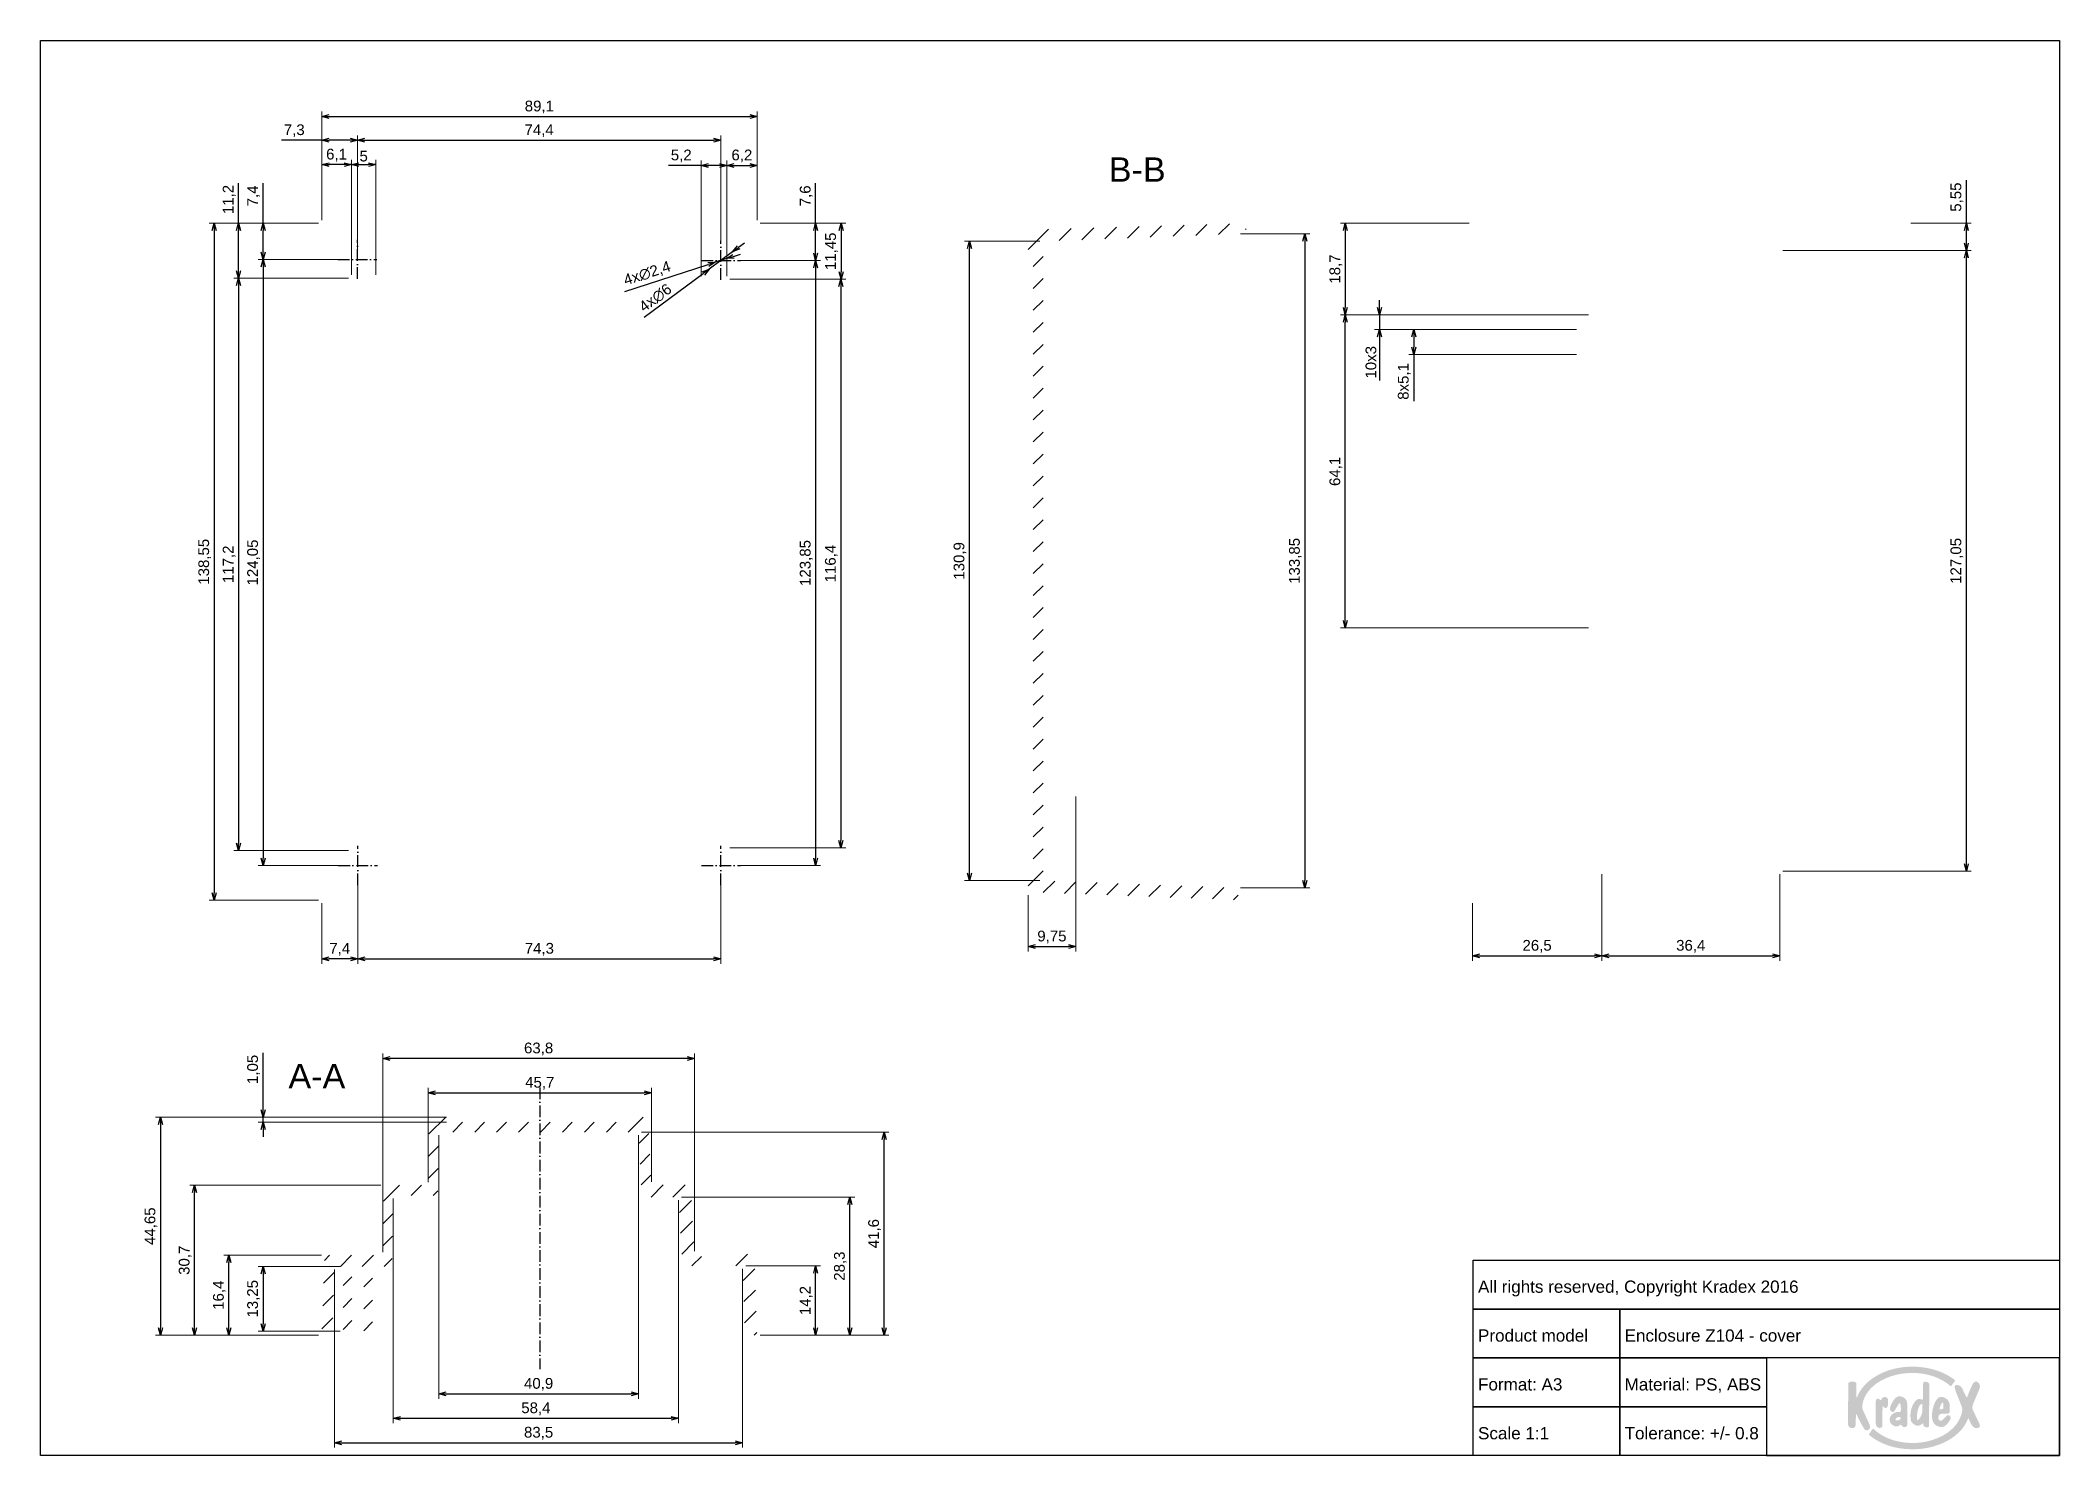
# Paper-space layout 'Cover' of a CAD drawing. Header units: millimetres. Extents: x 0 to 414, y 0 to 290.
import ezdxf

# ---------------------------------------------------------------- set-up
doc = ezdxf.new("R2010")
doc.units = ezdxf.units.MM
doc.linetypes.add('ACAD_ISO10W100', pattern=[18, 12, -3, 0, -3])
for name, color, linetype, lineweight in [('MD_Annotation', 7, 'Continuous', 25), ('MD_Axes', 7, 'ACAD_ISO10W100', 25), ('MD_Hatching', 7, 'Continuous', 25)]:
    doc.layers.add(name, color=color, linetype=linetype, lineweight=lineweight)
doc.layers.add('Tabelka', color=7, linetype='Continuous')
doc.styles.get("Standard").update_dxf_attribs({"font": 'arial.ttf'})
doc.dimstyles.new('ISO-25', dxfattribs={"dimtxt": 2.2, "dimasz": 1.5, "dimexe": 1, "dimexo": 0.625, "dimtad": 1, "dimrnd": 0.05, "dimtxsty": 'Standard', "dimblk": 'OPEN30', "dimcen": 2.5, "dimadec": 0, "dimazin": 0, "dimtfac": 1, "dimtmove": 0, "dimatfit": 3, "dimfxl": 1, "dimlwe": 18, "dimarcsym": 0})

psp = doc.layouts.new('Cover')

# ---------------------------------------------------------------- texts
at = {"insert": (293.528, 40.477), "char_height": 2.5, "attachment_point": 1}
psp.add_mtext_dynamic_manual_height_columns('\\P All rights reserved, Copyright Kradex 2016', width=120, gutter_width=12.5, heights=[0], dxfattribs=at)
at = {"layer": 'MD_Annotation', "color": 7, "ltscale": 0.2, "char_height": 5, "attachment_point": 8}
for s, insert, width in [('B-B', (224.749, 261.208), 13.26057), ('A-A', (56.863, 75.655), 14.16439)]:
    psp.add_mtext(s, dxfattribs=dict(at, insert=insert, width=width))
at = {"layer": 'Tabelka', "char_height": 2.5, "attachment_point": 1}
for s, width, heights, insert in [('\\pi15;\\P\\pi0; Product model', 30, [9.962], (293.528, 30.477)), ('\\P Enclosure Z104 - cover ', 90, [7.412], (323.528, 30.477)), ('\\P Format: A3', 30, [0], (293.528, 20.477)), ('\\P Material: PS, ABS', 30, [0], (323.528, 20.477)), ('\\P Scale 1:1', 30, [0], (293.528, 10.477)), ('\\P Tolerance: +/- 0.8', 30, [0], (323.528, 10.477))]:
    psp.add_mtext_dynamic_manual_height_columns(s, width=width, gutter_width=12.5, heights=heights, dxfattribs=dict(at, insert=insert))

# ---------------------------------------------------------------- blocks, each defined once
blk = doc.blocks.new('_Open30')
at = {"color": 0, "linetype": 'ByBlock', "lineweight": -2}
for p, q in [((-1, 0.27), (0, 0)), ((0, 0), (-1, -0.27)), ((0, 0), (-1, 0))]:
    blk.add_line(p, q, dxfattribs=at)
blk = doc.blocks.new('*D90')
at = {"layer": 'Defpoints', "color": 0, "ltscale": 0.2, "transparency": 16777216}
for p in [(146.94, 274.57), (57.84, 252.71), (146.94, 252.71)]:
    blk.add_point(p, dxfattribs=at)
at = {"layer": 'MD_Annotation', "color": 0, "lineweight": 18, "ltscale": 0.2, "transparency": 16777216}
for p, q in [((57.84, 253.33), (57.84, 275.57)), ((146.94, 253.33), (146.94, 275.57))]:
    blk.add_line(p, q, dxfattribs=at)
at = {"layer": 'MD_Annotation', "color": 0, "lineweight": -2, "ltscale": 0.2, "transparency": 16777216}
blk.add_line((59.34, 274.57), (145.44, 274.57), dxfattribs=at)
at = {"layer": 'MD_Annotation', "color": 0, "lineweight": -2, "ltscale": 0.2, "transparency": 16777216, "xscale": 1.5, "yscale": 1.5, "zscale": 1.5, "rotation": 180}
blk.add_blockref('_Open30', (57.84, 274.57), dxfattribs=at)
at = {"layer": 'MD_Annotation', "color": 0, "lineweight": -2, "ltscale": 0.2, "transparency": 16777216, "xscale": 1.5, "yscale": 1.5, "zscale": 1.5}
blk.add_blockref('_Open30', (146.94, 274.57), dxfattribs=at)
at = {"layer": 'MD_Annotation', "color": 0, "ltscale": 0.2, "transparency": 16777216, "insert": (102.39, 276.51), "char_height": 2.2, "attachment_point": 5}
blk.add_mtext('89,1', dxfattribs=at)
blk = doc.blocks.new('*D91')
at = {"layer": 'Defpoints', "color": 0, "ltscale": 0.2, "transparency": 16777216}
for p in [(57.84, 252.71), (35.84, 114.16), (57.84, 114.16)]:
    blk.add_point(p, dxfattribs=at)
at = {"layer": 'MD_Annotation', "color": 0, "lineweight": 18, "ltscale": 0.2, "transparency": 16777216}
for p, q in [((57.22, 252.71), (34.84, 252.71)), ((57.22, 114.16), (34.84, 114.16))]:
    blk.add_line(p, q, dxfattribs=at)
at = {"layer": 'MD_Annotation', "color": 0, "lineweight": -2, "ltscale": 0.2, "transparency": 16777216}
blk.add_line((35.84, 251.21), (35.84, 115.66), dxfattribs=at)
at = {"layer": 'MD_Annotation', "color": 0, "lineweight": -2, "ltscale": 0.2, "transparency": 16777216, "xscale": 1.5, "yscale": 1.5, "zscale": 1.5}
for p, rotation in [((35.84, 252.71), 90), ((35.84, 114.16), 270)]:
    blk.add_blockref('_Open30', p, dxfattribs=dict(at, rotation=rotation))
at = {"layer": 'MD_Annotation', "color": 0, "ltscale": 0.2, "transparency": 16777216, "insert": (33.9, 183.43), "char_height": 2.2, "attachment_point": 5, "rotation": 90}
blk.add_mtext('138,55', dxfattribs=at)
blk = doc.blocks.new('*D92')
at = {"layer": 'Defpoints', "color": 0, "ltscale": 0.2, "transparency": 16777216}
for p in [(65.14, 269.71), (57.84, 252.71), (65.14, 245.31)]:
    blk.add_point(p, dxfattribs=at)
at = {"layer": 'MD_Annotation', "color": 0, "lineweight": -2, "ltscale": 0.2, "transparency": 16777216}
for p, q in [((57.84, 269.71), (49.61, 269.71)), ((63.64, 269.71), (59.34, 269.71))]:
    blk.add_line(p, q, dxfattribs=at)
at = {"layer": 'MD_Annotation', "color": 0, "lineweight": 18, "ltscale": 0.2, "transparency": 16777216}
for p, q in [((57.84, 253.33), (57.84, 270.71)), ((65.14, 245.93), (65.14, 270.71))]:
    blk.add_line(p, q, dxfattribs=at)
at = {"layer": 'MD_Annotation', "color": 0, "lineweight": -2, "ltscale": 0.2, "transparency": 16777216, "xscale": 1.5, "yscale": 1.5, "zscale": 1.5, "rotation": 180}
blk.add_blockref('_Open30', (57.84, 269.71), dxfattribs=at)
at = {"layer": 'MD_Annotation', "color": 0, "lineweight": -2, "ltscale": 0.2, "transparency": 16777216, "xscale": 1.5, "yscale": 1.5, "zscale": 1.5}
blk.add_blockref('_Open30', (65.14, 269.71), dxfattribs=at)
at = {"layer": 'MD_Annotation', "color": 0, "ltscale": 0.2, "transparency": 16777216, "insert": (52.23, 271.66), "char_height": 2.2, "attachment_point": 5}
blk.add_mtext('7,3', dxfattribs=at)
blk = doc.blocks.new('*D93')
at = {"layer": 'Defpoints', "color": 0, "ltscale": 0.2, "transparency": 16777216}
for p in [(57.84, 252.71), (45.84, 245.31), (62.14, 245.31)]:
    blk.add_point(p, dxfattribs=at)
at = {"layer": 'MD_Annotation', "color": 0, "lineweight": -2, "ltscale": 0.2, "transparency": 16777216}
for p, q in [((45.84, 252.71), (45.84, 260.94)), ((45.84, 246.81), (45.84, 251.21))]:
    blk.add_line(p, q, dxfattribs=at)
at = {"layer": 'MD_Annotation', "color": 0, "lineweight": 18, "ltscale": 0.2, "transparency": 16777216}
for p, q in [((57.22, 252.71), (44.84, 252.71)), ((61.52, 245.31), (44.84, 245.31))]:
    blk.add_line(p, q, dxfattribs=at)
at = {"layer": 'MD_Annotation', "color": 0, "lineweight": -2, "ltscale": 0.2, "transparency": 16777216, "xscale": 1.5, "yscale": 1.5, "zscale": 1.5}
for p, rotation in [((45.84, 252.71), 90), ((45.84, 245.31), 270)]:
    blk.add_blockref('_Open30', p, dxfattribs=dict(at, rotation=rotation))
at = {"layer": 'MD_Annotation', "color": 0, "ltscale": 0.2, "transparency": 16777216, "insert": (43.9, 258.32), "char_height": 2.2, "attachment_point": 5, "rotation": 90}
blk.add_mtext('7,4', dxfattribs=at)
blk = doc.blocks.new('*D94')
at = {"layer": 'Defpoints', "color": 0, "ltscale": 0.2, "transparency": 16777216}
for p in [(65.24, 118.26), (57.84, 114.16), (57.84, 102.16)]:
    blk.add_point(p, dxfattribs=at)
at = {"layer": 'MD_Annotation', "color": 0, "lineweight": 18, "ltscale": 0.2, "transparency": 16777216}
for p, q in [((65.24, 117.63), (65.24, 101.16)), ((57.84, 113.53), (57.84, 101.16))]:
    blk.add_line(p, q, dxfattribs=at)
at = {"layer": 'MD_Annotation', "color": 0, "lineweight": -2, "ltscale": 0.2, "transparency": 16777216}
blk.add_line((63.74, 102.16), (59.34, 102.16), dxfattribs=at)
at = {"layer": 'MD_Annotation', "color": 0, "lineweight": -2, "ltscale": 0.2, "transparency": 16777216, "xscale": 1.5, "yscale": 1.5, "zscale": 1.5, "rotation": 180}
blk.add_blockref('_Open30', (57.84, 102.16), dxfattribs=at)
at = {"layer": 'MD_Annotation', "color": 0, "lineweight": -2, "ltscale": 0.2, "transparency": 16777216, "xscale": 1.5, "yscale": 1.5, "zscale": 1.5}
blk.add_blockref('_Open30', (65.24, 102.16), dxfattribs=at)
at = {"layer": 'MD_Annotation', "color": 0, "ltscale": 0.2, "transparency": 16777216, "insert": (61.54, 104.1), "char_height": 2.2, "attachment_point": 5}
blk.add_mtext('7,4', dxfattribs=at)
blk = doc.blocks.new('*D95')
at = {"layer": 'Defpoints', "color": 0, "ltscale": 0.2, "transparency": 16777216}
for p in [(65.24, 118.26), (139.54, 118.26), (139.54, 102.16)]:
    blk.add_point(p, dxfattribs=at)
at = {"layer": 'MD_Annotation', "color": 0, "lineweight": 18, "ltscale": 0.2, "transparency": 16777216}
for p, q in [((65.24, 117.63), (65.24, 101.16)), ((139.54, 117.63), (139.54, 101.16))]:
    blk.add_line(p, q, dxfattribs=at)
at = {"layer": 'MD_Annotation', "color": 0, "lineweight": -2, "ltscale": 0.2, "transparency": 16777216}
blk.add_line((66.74, 102.16), (138.04, 102.16), dxfattribs=at)
at = {"layer": 'MD_Annotation', "color": 0, "lineweight": -2, "ltscale": 0.2, "transparency": 16777216, "xscale": 1.5, "yscale": 1.5, "zscale": 1.5, "rotation": 180}
blk.add_blockref('_Open30', (65.24, 102.16), dxfattribs=at)
at = {"layer": 'MD_Annotation', "color": 0, "lineweight": -2, "ltscale": 0.2, "transparency": 16777216, "xscale": 1.5, "yscale": 1.5, "zscale": 1.5}
blk.add_blockref('_Open30', (139.54, 102.16), dxfattribs=at)
at = {"layer": 'MD_Annotation', "color": 0, "ltscale": 0.2, "transparency": 16777216, "insert": (102.39, 104.11), "char_height": 2.2, "attachment_point": 5}
blk.add_mtext('74,3', dxfattribs=at)
blk = doc.blocks.new('*D96')
at = {"layer": 'Defpoints', "color": 0, "ltscale": 0.2, "transparency": 16777216}
for p in [(57.84, 252.71), (40.84, 241.51), (63.94, 241.51)]:
    blk.add_point(p, dxfattribs=at)
at = {"layer": 'MD_Annotation', "color": 0, "lineweight": -2, "ltscale": 0.2, "transparency": 16777216}
for p, q in [((40.84, 252.71), (40.84, 260.94)), ((40.84, 243.01), (40.84, 251.21))]:
    blk.add_line(p, q, dxfattribs=at)
at = {"layer": 'MD_Annotation', "color": 0, "lineweight": 18, "ltscale": 0.2, "transparency": 16777216}
for p, q in [((57.22, 252.71), (39.84, 252.71)), ((63.32, 241.51), (39.84, 241.51))]:
    blk.add_line(p, q, dxfattribs=at)
at = {"layer": 'MD_Annotation', "color": 0, "lineweight": -2, "ltscale": 0.2, "transparency": 16777216, "xscale": 1.5, "yscale": 1.5, "zscale": 1.5}
for p, rotation in [((40.84, 252.71), 90), ((40.84, 241.51), 270)]:
    blk.add_blockref('_Open30', p, dxfattribs=dict(at, rotation=rotation))
at = {"layer": 'MD_Annotation', "color": 0, "ltscale": 0.2, "transparency": 16777216, "insert": (38.9, 257.58), "char_height": 2.2, "attachment_point": 5, "rotation": 90}
blk.add_mtext('11,2', dxfattribs=at)
blk = doc.blocks.new('*D97')
at = {"layer": 'Defpoints', "color": 0, "ltscale": 0.2, "transparency": 16777216}
for p in [(63.94, 241.51), (40.84, 124.31), (63.94, 124.31)]:
    blk.add_point(p, dxfattribs=at)
at = {"layer": 'MD_Annotation', "color": 0, "lineweight": 18, "ltscale": 0.2, "transparency": 16777216}
for p, q in [((63.32, 241.51), (39.84, 241.51)), ((63.32, 124.31), (39.84, 124.31))]:
    blk.add_line(p, q, dxfattribs=at)
at = {"layer": 'MD_Annotation', "color": 0, "lineweight": -2, "ltscale": 0.2, "transparency": 16777216}
blk.add_line((40.84, 240.01), (40.84, 125.81), dxfattribs=at)
at = {"layer": 'MD_Annotation', "color": 0, "lineweight": -2, "ltscale": 0.2, "transparency": 16777216, "xscale": 1.5, "yscale": 1.5, "zscale": 1.5}
for p, rotation in [((40.84, 241.51), 90), ((40.84, 124.31), 270)]:
    blk.add_blockref('_Open30', p, dxfattribs=dict(at, rotation=rotation))
at = {"layer": 'MD_Annotation', "color": 0, "ltscale": 0.2, "transparency": 16777216, "insert": (38.9, 182.91), "char_height": 2.2, "attachment_point": 5, "rotation": 90}
blk.add_mtext('117,2', dxfattribs=at)
blk = doc.blocks.new('*D98')
at = {"layer": 'Defpoints', "color": 0, "ltscale": 0.2, "transparency": 16777216}
for p in [(57.84, 264.71), (57.84, 252.71), (63.94, 241.51)]:
    blk.add_point(p, dxfattribs=at)
at = {"layer": 'MD_Annotation', "color": 0, "lineweight": 18, "ltscale": 0.2, "transparency": 16777216}
for p, q in [((57.84, 253.33), (57.84, 265.71)), ((63.94, 242.13), (63.94, 265.71))]:
    blk.add_line(p, q, dxfattribs=at)
at = {"layer": 'MD_Annotation', "color": 0, "lineweight": -2, "ltscale": 0.2, "transparency": 16777216}
blk.add_line((62.44, 264.71), (59.34, 264.71), dxfattribs=at)
at = {"layer": 'MD_Annotation', "color": 0, "lineweight": -2, "ltscale": 0.2, "transparency": 16777216, "xscale": 1.5, "yscale": 1.5, "zscale": 1.5, "rotation": 180}
blk.add_blockref('_Open30', (57.84, 264.71), dxfattribs=at)
at = {"layer": 'MD_Annotation', "color": 0, "lineweight": -2, "ltscale": 0.2, "transparency": 16777216, "xscale": 1.5, "yscale": 1.5, "zscale": 1.5}
blk.add_blockref('_Open30', (63.94, 264.71), dxfattribs=at)
at = {"layer": 'MD_Annotation', "color": 0, "ltscale": 0.2, "transparency": 16777216, "insert": (60.89, 266.66), "char_height": 2.2, "attachment_point": 5}
blk.add_mtext('6,1', dxfattribs=at)
blk = doc.blocks.new('*D99')
at = {"layer": 'Defpoints', "color": 0, "ltscale": 0.2, "transparency": 16777216}
for p in [(146.94, 252.71), (142.54, 245.11), (158.94, 245.11)]:
    blk.add_point(p, dxfattribs=at)
at = {"layer": 'MD_Annotation', "color": 0, "lineweight": -2, "ltscale": 0.2, "transparency": 16777216}
for p, q in [((158.94, 252.71), (158.94, 260.94)), ((158.94, 246.61), (158.94, 251.21))]:
    blk.add_line(p, q, dxfattribs=at)
at = {"layer": 'MD_Annotation', "color": 0, "lineweight": 18, "ltscale": 0.2, "transparency": 16777216}
for p, q in [((147.57, 252.71), (159.94, 252.71)), ((143.17, 245.11), (159.94, 245.11))]:
    blk.add_line(p, q, dxfattribs=at)
at = {"layer": 'MD_Annotation', "color": 0, "lineweight": -2, "ltscale": 0.2, "transparency": 16777216, "xscale": 1.5, "yscale": 1.5, "zscale": 1.5}
for p, rotation in [((158.94, 252.71), 90), ((158.94, 245.11), 270)]:
    blk.add_blockref('_Open30', p, dxfattribs=dict(at, rotation=rotation))
at = {"layer": 'MD_Annotation', "color": 0, "ltscale": 0.2, "transparency": 16777216, "insert": (157, 258.33), "char_height": 2.2, "attachment_point": 5, "rotation": 90}
blk.add_mtext('7,6', dxfattribs=at)
blk = doc.blocks.new('*D100')
at = {"layer": 'Defpoints', "color": 0, "ltscale": 0.2, "transparency": 16777216}
for p in [(142.54, 245.11), (142.54, 121.26), (158.94, 121.26)]:
    blk.add_point(p, dxfattribs=at)
at = {"layer": 'MD_Annotation', "color": 0, "lineweight": 18, "ltscale": 0.2, "transparency": 16777216}
for p, q in [((143.17, 245.11), (159.94, 245.11)), ((143.17, 121.26), (159.94, 121.26))]:
    blk.add_line(p, q, dxfattribs=at)
at = {"layer": 'MD_Annotation', "color": 0, "lineweight": -2, "ltscale": 0.2, "transparency": 16777216}
blk.add_line((158.94, 243.61), (158.94, 122.76), dxfattribs=at)
at = {"layer": 'MD_Annotation', "color": 0, "lineweight": -2, "ltscale": 0.2, "transparency": 16777216, "xscale": 1.5, "yscale": 1.5, "zscale": 1.5}
for p, rotation in [((158.94, 245.11), 90), ((158.94, 121.26), 270)]:
    blk.add_blockref('_Open30', p, dxfattribs=dict(at, rotation=rotation))
at = {"layer": 'MD_Annotation', "color": 0, "ltscale": 0.2, "transparency": 16777216, "insert": (157, 183.18), "char_height": 2.2, "attachment_point": 5, "rotation": 90}
blk.add_mtext('123,85', dxfattribs=at)
blk = doc.blocks.new('*D101')
at = {"layer": 'Defpoints', "color": 0, "ltscale": 0.2, "transparency": 16777216}
for p in [(62.14, 245.31), (45.84, 121.26), (62.24, 121.26)]:
    blk.add_point(p, dxfattribs=at)
at = {"layer": 'MD_Annotation', "color": 0, "lineweight": 18, "ltscale": 0.2, "transparency": 16777216}
for p, q in [((61.52, 245.31), (44.84, 245.31)), ((61.62, 121.26), (44.84, 121.26))]:
    blk.add_line(p, q, dxfattribs=at)
at = {"layer": 'MD_Annotation', "color": 0, "lineweight": -2, "ltscale": 0.2, "transparency": 16777216}
blk.add_line((45.84, 243.81), (45.84, 122.76), dxfattribs=at)
at = {"layer": 'MD_Annotation', "color": 0, "lineweight": -2, "ltscale": 0.2, "transparency": 16777216, "xscale": 1.5, "yscale": 1.5, "zscale": 1.5}
for p, rotation in [((45.84, 245.31), 90), ((45.84, 121.26), 270)]:
    blk.add_blockref('_Open30', p, dxfattribs=dict(at, rotation=rotation))
at = {"layer": 'MD_Annotation', "color": 0, "ltscale": 0.2, "transparency": 16777216, "insert": (43.9, 183.28), "char_height": 2.2, "attachment_point": 5, "rotation": 90}
blk.add_mtext('124,05', dxfattribs=at)
blk = doc.blocks.new('*D102')
at = {"layer": 'Defpoints', "color": 0, "ltscale": 0.2, "transparency": 16777216}
for p in [(139.54, 269.71), (65.14, 248.31), (139.54, 248.11)]:
    blk.add_point(p, dxfattribs=at)
at = {"layer": 'MD_Annotation', "color": 0, "lineweight": 18, "ltscale": 0.2, "transparency": 16777216}
for p, q in [((65.14, 248.93), (65.14, 270.71)), ((139.54, 248.73), (139.54, 270.71))]:
    blk.add_line(p, q, dxfattribs=at)
at = {"layer": 'MD_Annotation', "color": 0, "lineweight": -2, "ltscale": 0.2, "transparency": 16777216}
blk.add_line((66.64, 269.71), (138.04, 269.71), dxfattribs=at)
at = {"layer": 'MD_Annotation', "color": 0, "lineweight": -2, "ltscale": 0.2, "transparency": 16777216, "xscale": 1.5, "yscale": 1.5, "zscale": 1.5, "rotation": 180}
blk.add_blockref('_Open30', (65.14, 269.71), dxfattribs=at)
at = {"layer": 'MD_Annotation', "color": 0, "lineweight": -2, "ltscale": 0.2, "transparency": 16777216, "xscale": 1.5, "yscale": 1.5, "zscale": 1.5}
blk.add_blockref('_Open30', (139.54, 269.71), dxfattribs=at)
at = {"layer": 'MD_Annotation', "color": 0, "ltscale": 0.2, "transparency": 16777216, "insert": (102.34, 271.65), "char_height": 2.2, "attachment_point": 5}
blk.add_mtext('74,4', dxfattribs=at)
blk = doc.blocks.new('*D103')
at = {"layer": 'Defpoints', "color": 0, "ltscale": 0.2, "transparency": 16777216}
for p in [(138.4, 244.74), (140.69, 245.48)]:
    blk.add_point(p, dxfattribs=at)
at = {"layer": 'MD_Annotation', "color": 0, "lineweight": -2, "ltscale": 0.2, "transparency": 16777216}
for p, q in [((119.88, 238.78), (136.97, 244.28)), ((140.69, 245.48), (138.4, 244.74)), ((142.11, 245.93), (143.54, 246.39))]:
    blk.add_line(p, q, dxfattribs=at)
at = {"layer": 'MD_Annotation', "color": 0, "lineweight": -2, "ltscale": 0.2, "transparency": 16777216, "xscale": 1.5, "yscale": 1.5, "zscale": 1.5}
for p, rotation in [((138.4, 244.74), 17.82629375256554), ((140.69, 245.48), 197.8262937525656)]:
    blk.add_blockref('_Open30', p, dxfattribs=dict(at, rotation=rotation))
at = {"layer": 'MD_Annotation', "color": 0, "ltscale": 0.2, "transparency": 16777216, "insert": (124.49, 242.35), "char_height": 2.2, "attachment_point": 5, "rotation": 17.8263}
blk.add_mtext('4x∅2,4', dxfattribs=at)
blk = doc.blocks.new('*D104')
at = {"layer": 'Defpoints', "color": 0, "ltscale": 0.2, "transparency": 16777216}
for p in [(141.95, 246.89), (137.13, 243.32)]:
    blk.add_point(p, dxfattribs=at)
at = {"layer": 'MD_Annotation', "color": 0, "lineweight": -2, "ltscale": 0.2, "transparency": 16777216}
for p, q in [((143.16, 247.79), (144.36, 248.68)), ((141.95, 246.89), (137.13, 243.32)), ((123.85, 233.47), (135.93, 242.43))]:
    blk.add_line(p, q, dxfattribs=at)
at = {"layer": 'MD_Annotation', "color": 0, "lineweight": -2, "ltscale": 0.2, "transparency": 16777216, "xscale": 1.5, "yscale": 1.5, "zscale": 1.5}
for p, rotation in [((141.95, 246.89), 216.5476146710127), ((137.13, 243.32), 36.54761467101275)]:
    blk.add_blockref('_Open30', p, dxfattribs=dict(at, rotation=rotation))
at = {"layer": 'MD_Annotation', "color": 0, "ltscale": 0.2, "transparency": 16777216, "insert": (126.15, 237.43), "char_height": 2.2, "attachment_point": 5, "rotation": 36.5476}
blk.add_mtext('4x∅6', dxfattribs=at)
blk = doc.blocks.new('*D122')
at = {"layer": 'Defpoints', "color": 0, "ltscale": 0.2, "transparency": 16777216}
for p in [(68.94, 264.71), (63.94, 241.51), (68.94, 241.51)]:
    blk.add_point(p, dxfattribs=at)
at = {"layer": 'MD_Annotation', "color": 0, "lineweight": 18, "ltscale": 0.2, "transparency": 16777216}
for p, q in [((63.94, 242.13), (63.94, 265.71)), ((68.94, 242.13), (68.94, 265.71))]:
    blk.add_line(p, q, dxfattribs=at)
at = {"layer": 'MD_Annotation', "color": 0, "lineweight": -2, "ltscale": 0.2, "transparency": 16777216}
blk.add_line((65.44, 264.71), (67.44, 264.71), dxfattribs=at)
at = {"layer": 'MD_Annotation', "color": 0, "lineweight": -2, "ltscale": 0.2, "transparency": 16777216, "xscale": 1.5, "yscale": 1.5, "zscale": 1.5, "rotation": 180}
blk.add_blockref('_Open30', (63.94, 264.71), dxfattribs=at)
at = {"layer": 'MD_Annotation', "color": 0, "lineweight": -2, "ltscale": 0.2, "transparency": 16777216, "xscale": 1.5, "yscale": 1.5, "zscale": 1.5}
blk.add_blockref('_Open30', (68.94, 264.71), dxfattribs=at)
at = {"layer": 'MD_Annotation', "color": 0, "ltscale": 0.2, "transparency": 16777216, "insert": (66.44, 266.45), "char_height": 2.2, "attachment_point": 5}
blk.add_mtext('5', dxfattribs=at)
blk = doc.blocks.new('*D123')
at = {"layer": 'Defpoints', "color": 0, "ltscale": 0.2, "transparency": 16777216}
for p in [(140.74, 264.55), (135.54, 241.26), (140.74, 241.26)]:
    blk.add_point(p, dxfattribs=at)
at = {"layer": 'MD_Annotation', "color": 0, "lineweight": -2, "ltscale": 0.2, "transparency": 16777216}
for p, q in [((135.54, 264.55), (128.81, 264.55)), ((139.24, 264.55), (137.04, 264.55))]:
    blk.add_line(p, q, dxfattribs=at)
at = {"layer": 'MD_Annotation', "color": 0, "lineweight": 18, "ltscale": 0.2, "transparency": 16777216}
for p, q in [((135.54, 241.88), (135.54, 265.55)), ((140.74, 241.88), (140.74, 265.55))]:
    blk.add_line(p, q, dxfattribs=at)
at = {"layer": 'MD_Annotation', "color": 0, "lineweight": -2, "ltscale": 0.2, "transparency": 16777216, "xscale": 1.5, "yscale": 1.5, "zscale": 1.5, "rotation": 180}
blk.add_blockref('_Open30', (135.54, 264.55), dxfattribs=at)
at = {"layer": 'MD_Annotation', "color": 0, "lineweight": -2, "ltscale": 0.2, "transparency": 16777216, "xscale": 1.5, "yscale": 1.5, "zscale": 1.5}
blk.add_blockref('_Open30', (140.74, 264.55), dxfattribs=at)
at = {"layer": 'MD_Annotation', "color": 0, "ltscale": 0.2, "transparency": 16777216, "insert": (131.43, 266.49), "char_height": 2.2, "attachment_point": 5}
blk.add_mtext('5,2', dxfattribs=at)
blk = doc.blocks.new('*D124')
at = {"layer": 'Defpoints', "color": 0, "ltscale": 0.2, "transparency": 16777216}
for p in [(146.94, 252.71), (140.74, 241.26), (164.14, 241.26)]:
    blk.add_point(p, dxfattribs=at)
at = {"layer": 'MD_Annotation', "color": 0, "lineweight": 18, "ltscale": 0.2, "transparency": 16777216}
for p, q in [((147.57, 252.71), (165.14, 252.71)), ((141.37, 241.26), (165.14, 241.26))]:
    blk.add_line(p, q, dxfattribs=at)
at = {"layer": 'MD_Annotation', "color": 0, "lineweight": -2, "ltscale": 0.2, "transparency": 16777216}
blk.add_line((164.14, 251.21), (164.14, 242.76), dxfattribs=at)
at = {"layer": 'MD_Annotation', "color": 0, "lineweight": -2, "ltscale": 0.2, "transparency": 16777216, "xscale": 1.5, "yscale": 1.5, "zscale": 1.5}
for p, rotation in [((164.14, 252.71), 90), ((164.14, 241.26), 270)]:
    blk.add_blockref('_Open30', p, dxfattribs=dict(at, rotation=rotation))
at = {"layer": 'MD_Annotation', "color": 0, "ltscale": 0.2, "transparency": 16777216, "insert": (162.19, 246.98), "char_height": 2.2, "attachment_point": 5, "rotation": 90}
blk.add_mtext('11,45', dxfattribs=at)
blk = doc.blocks.new('*D125')
at = {"layer": 'Defpoints', "color": 0, "ltscale": 0.2, "transparency": 16777216}
for p in [(140.74, 241.26), (140.74, 124.86), (164.09, 124.86)]:
    blk.add_point(p, dxfattribs=at)
at = {"layer": 'MD_Annotation', "color": 0, "lineweight": 18, "ltscale": 0.2, "transparency": 16777216}
for p, q in [((141.37, 241.26), (165.09, 241.26)), ((141.37, 124.86), (165.09, 124.86))]:
    blk.add_line(p, q, dxfattribs=at)
at = {"layer": 'MD_Annotation', "color": 0, "lineweight": -2, "ltscale": 0.2, "transparency": 16777216}
blk.add_line((164.09, 239.76), (164.09, 126.36), dxfattribs=at)
at = {"layer": 'MD_Annotation', "color": 0, "lineweight": -2, "ltscale": 0.2, "transparency": 16777216, "xscale": 1.5, "yscale": 1.5, "zscale": 1.5}
for p, rotation in [((164.09, 241.26), 90), ((164.09, 124.86), 270)]:
    blk.add_blockref('_Open30', p, dxfattribs=dict(at, rotation=rotation))
at = {"layer": 'MD_Annotation', "color": 0, "ltscale": 0.2, "transparency": 16777216, "insert": (162.15, 183.06), "char_height": 2.2, "attachment_point": 5, "rotation": 90}
blk.add_mtext('116,4', dxfattribs=at)
blk = doc.blocks.new('*D130')
at = {"layer": 'Defpoints', "color": 0, "ltscale": 0.2, "transparency": 16777216}
for p in [(146.94, 264.55), (146.94, 252.71), (140.74, 241.26)]:
    blk.add_point(p, dxfattribs=at)
at = {"layer": 'MD_Annotation', "color": 0, "lineweight": 18, "ltscale": 0.2, "transparency": 16777216}
for p, q in [((140.74, 241.88), (140.74, 265.55)), ((146.94, 253.33), (146.94, 265.55))]:
    blk.add_line(p, q, dxfattribs=at)
at = {"layer": 'MD_Annotation', "color": 0, "lineweight": -2, "ltscale": 0.2, "transparency": 16777216}
blk.add_line((142.24, 264.55), (145.44, 264.55), dxfattribs=at)
at = {"layer": 'MD_Annotation', "color": 0, "lineweight": -2, "ltscale": 0.2, "transparency": 16777216, "xscale": 1.5, "yscale": 1.5, "zscale": 1.5, "rotation": 180}
blk.add_blockref('_Open30', (140.74, 264.55), dxfattribs=at)
at = {"layer": 'MD_Annotation', "color": 0, "lineweight": -2, "ltscale": 0.2, "transparency": 16777216, "xscale": 1.5, "yscale": 1.5, "zscale": 1.5}
blk.add_blockref('_Open30', (146.94, 264.55), dxfattribs=at)
at = {"layer": 'MD_Annotation', "color": 0, "ltscale": 0.2, "transparency": 16777216, "insert": (143.84, 266.49), "char_height": 2.2, "attachment_point": 5}
blk.add_mtext('6,2', dxfattribs=at)
blk = doc.blocks.new('*D160')
at = {"layer": 'Defpoints', "color": 0, "ltscale": 0.2, "transparency": 16777216}
for p in [(45.84, 68.71), (84.04, 69.76), (84.04, 68.71)]:
    blk.add_point(p, dxfattribs=at)
at = {"layer": 'MD_Annotation', "color": 0, "lineweight": -2, "ltscale": 0.2, "transparency": 16777216}
for p, q in [((45.84, 71.26), (45.84, 82.92)), ((45.84, 68.71), (45.84, 69.76)), ((45.84, 67.21), (45.84, 65.71))]:
    blk.add_line(p, q, dxfattribs=at)
at = {"layer": 'MD_Annotation', "color": 0, "lineweight": 18, "ltscale": 0.2, "transparency": 16777216}
for p, q in [((83.42, 69.76), (44.84, 69.76)), ((83.42, 68.71), (44.84, 68.71))]:
    blk.add_line(p, q, dxfattribs=at)
at = {"layer": 'MD_Annotation', "color": 0, "lineweight": -2, "ltscale": 0.2, "transparency": 16777216, "xscale": 1.5, "yscale": 1.5, "zscale": 1.5}
for p, rotation in [((45.84, 69.76), 270), ((45.84, 68.71), 90)]:
    blk.add_blockref('_Open30', p, dxfattribs=dict(at, rotation=rotation))
at = {"layer": 'MD_Annotation', "color": 0, "ltscale": 0.2, "transparency": 16777216, "insert": (43.9, 79.53), "char_height": 2.2, "attachment_point": 5, "rotation": 90}
blk.add_mtext('1,05', dxfattribs=at)
blk = doc.blocks.new('*D161')
at = {"layer": 'Defpoints', "color": 0, "ltscale": 0.2, "transparency": 16777216}
for p in [(125.33, 74.76), (79.63, 55.81), (125.33, 55.91)]:
    blk.add_point(p, dxfattribs=at)
at = {"layer": 'MD_Annotation', "color": 0, "lineweight": 18, "ltscale": 0.2, "transparency": 16777216}
for p, q in [((79.63, 56.43), (79.63, 75.76)), ((125.33, 56.53), (125.33, 75.76))]:
    blk.add_line(p, q, dxfattribs=at)
at = {"layer": 'MD_Annotation', "color": 0, "lineweight": -2, "ltscale": 0.2, "transparency": 16777216}
blk.add_line((81.13, 74.76), (123.83, 74.76), dxfattribs=at)
at = {"layer": 'MD_Annotation', "color": 0, "lineweight": -2, "ltscale": 0.2, "transparency": 16777216, "xscale": 1.5, "yscale": 1.5, "zscale": 1.5, "rotation": 180}
blk.add_blockref('_Open30', (79.63, 74.76), dxfattribs=at)
at = {"layer": 'MD_Annotation', "color": 0, "lineweight": -2, "ltscale": 0.2, "transparency": 16777216, "xscale": 1.5, "yscale": 1.5, "zscale": 1.5}
blk.add_blockref('_Open30', (125.33, 74.76), dxfattribs=at)
at = {"layer": 'MD_Annotation', "color": 0, "ltscale": 0.2, "transparency": 16777216, "insert": (102.48, 76.7), "char_height": 2.2, "attachment_point": 5}
blk.add_mtext('45,7', dxfattribs=at)
blk = doc.blocks.new('*D162')
at = {"layer": 'Defpoints', "color": 0, "ltscale": 0.2, "transparency": 16777216}
for p in [(70.34, 81.76), (70.34, 41.51), (134.14, 41.71)]:
    blk.add_point(p, dxfattribs=at)
at = {"layer": 'MD_Annotation', "color": 0, "lineweight": 18, "ltscale": 0.2, "transparency": 16777216}
for p, q in [((70.34, 42.13), (70.34, 82.76)), ((134.14, 42.33), (134.14, 82.76))]:
    blk.add_line(p, q, dxfattribs=at)
at = {"layer": 'MD_Annotation', "color": 0, "lineweight": -2, "ltscale": 0.2, "transparency": 16777216}
blk.add_line((132.64, 81.76), (71.84, 81.76), dxfattribs=at)
at = {"layer": 'MD_Annotation', "color": 0, "lineweight": -2, "ltscale": 0.2, "transparency": 16777216, "xscale": 1.5, "yscale": 1.5, "zscale": 1.5, "rotation": 180}
blk.add_blockref('_Open30', (70.34, 81.76), dxfattribs=at)
at = {"layer": 'MD_Annotation', "color": 0, "lineweight": -2, "ltscale": 0.2, "transparency": 16777216, "xscale": 1.5, "yscale": 1.5, "zscale": 1.5}
blk.add_blockref('_Open30', (134.14, 81.76), dxfattribs=at)
at = {"layer": 'MD_Annotation', "color": 0, "ltscale": 0.2, "transparency": 16777216, "insert": (102.24, 83.71), "char_height": 2.2, "attachment_point": 5}
blk.add_mtext('63,8', dxfattribs=at)
blk = doc.blocks.new('*D163')
at = {"layer": 'Defpoints', "color": 0, "ltscale": 0.2, "transparency": 16777216}
for p in [(79.84, 69.76), (24.84, 25.11), (57.84, 25.11)]:
    blk.add_point(p, dxfattribs=at)
at = {"layer": 'MD_Annotation', "color": 0, "lineweight": 18, "ltscale": 0.2, "transparency": 16777216}
for p, q in [((79.22, 69.76), (23.84, 69.76)), ((57.22, 25.11), (23.84, 25.11))]:
    blk.add_line(p, q, dxfattribs=at)
at = {"layer": 'MD_Annotation', "color": 0, "lineweight": -2, "ltscale": 0.2, "transparency": 16777216}
blk.add_line((24.84, 68.26), (24.84, 26.61), dxfattribs=at)
at = {"layer": 'MD_Annotation', "color": 0, "lineweight": -2, "ltscale": 0.2, "transparency": 16777216, "xscale": 1.5, "yscale": 1.5, "zscale": 1.5}
for p, rotation in [((24.84, 69.76), 90), ((24.84, 25.11), 270)]:
    blk.add_blockref('_Open30', p, dxfattribs=dict(at, rotation=rotation))
at = {"layer": 'MD_Annotation', "color": 0, "ltscale": 0.2, "transparency": 16777216, "insert": (22.9, 47.43), "char_height": 2.2, "attachment_point": 5, "rotation": 90}
blk.add_mtext('44,65', dxfattribs=at)
blk = doc.blocks.new('*D164')
at = {"layer": 'Defpoints', "color": 0, "ltscale": 0.2, "transparency": 16777216}
for p in [(31.84, 55.81), (70.57, 55.81), (57.84, 25.11)]:
    blk.add_point(p, dxfattribs=at)
at = {"layer": 'MD_Annotation', "color": 0, "lineweight": 18, "ltscale": 0.2, "transparency": 16777216}
for p, q in [((69.94, 55.81), (30.84, 55.81)), ((57.22, 25.11), (30.84, 25.11))]:
    blk.add_line(p, q, dxfattribs=at)
at = {"layer": 'MD_Annotation', "color": 0, "lineweight": -2, "ltscale": 0.2, "transparency": 16777216}
blk.add_line((31.84, 26.61), (31.84, 54.31), dxfattribs=at)
at = {"layer": 'MD_Annotation', "color": 0, "lineweight": -2, "ltscale": 0.2, "transparency": 16777216, "xscale": 1.5, "yscale": 1.5, "zscale": 1.5}
for p, rotation in [((31.84, 55.81), 90), ((31.84, 25.11), 270)]:
    blk.add_blockref('_Open30', p, dxfattribs=dict(at, rotation=rotation))
at = {"layer": 'MD_Annotation', "color": 0, "ltscale": 0.2, "transparency": 16777216, "insert": (29.9, 40.46), "char_height": 2.2, "attachment_point": 5, "rotation": 90}
blk.add_mtext('30,7', dxfattribs=at)
blk = doc.blocks.new('*D165')
at = {"layer": 'Defpoints', "color": 0, "ltscale": 0.2, "transparency": 16777216}
for p in [(38.84, 41.51), (58.42, 41.51), (57.84, 25.11)]:
    blk.add_point(p, dxfattribs=at)
at = {"layer": 'MD_Annotation', "color": 0, "lineweight": 18, "ltscale": 0.2, "transparency": 16777216}
for p, q in [((57.8, 41.51), (37.84, 41.51)), ((57.22, 25.11), (37.84, 25.11))]:
    blk.add_line(p, q, dxfattribs=at)
at = {"layer": 'MD_Annotation', "color": 0, "lineweight": -2, "ltscale": 0.2, "transparency": 16777216}
blk.add_line((38.84, 26.61), (38.84, 40.01), dxfattribs=at)
at = {"layer": 'MD_Annotation', "color": 0, "lineweight": -2, "ltscale": 0.2, "transparency": 16777216, "xscale": 1.5, "yscale": 1.5, "zscale": 1.5}
for p, rotation in [((38.84, 41.51), 90), ((38.84, 25.11), 270)]:
    blk.add_blockref('_Open30', p, dxfattribs=dict(at, rotation=rotation))
at = {"layer": 'MD_Annotation', "color": 0, "ltscale": 0.2, "transparency": 16777216, "insert": (36.9, 33.31), "char_height": 2.2, "attachment_point": 5, "rotation": 90}
blk.add_mtext('16,4', dxfattribs=at)
blk = doc.blocks.new('*D166')
at = {"layer": 'Defpoints', "color": 0, "ltscale": 0.2, "transparency": 16777216}
for p in [(60.49, 39.21), (143.99, 39.31), (143.99, 3.11)]:
    blk.add_point(p, dxfattribs=at)
at = {"layer": 'MD_Annotation', "color": 0, "lineweight": 18, "ltscale": 0.2, "transparency": 16777216}
for p, q in [((60.49, 38.58), (60.49, 2.11)), ((143.99, 38.68), (143.99, 2.11))]:
    blk.add_line(p, q, dxfattribs=at)
at = {"layer": 'MD_Annotation', "color": 0, "lineweight": -2, "ltscale": 0.2, "transparency": 16777216}
blk.add_line((61.99, 3.11), (142.49, 3.11), dxfattribs=at)
at = {"layer": 'MD_Annotation', "color": 0, "lineweight": -2, "ltscale": 0.2, "transparency": 16777216, "xscale": 1.5, "yscale": 1.5, "zscale": 1.5, "rotation": 180}
blk.add_blockref('_Open30', (60.49, 3.11), dxfattribs=at)
at = {"layer": 'MD_Annotation', "color": 0, "lineweight": -2, "ltscale": 0.2, "transparency": 16777216, "xscale": 1.5, "yscale": 1.5, "zscale": 1.5}
blk.add_blockref('_Open30', (143.99, 3.11), dxfattribs=at)
at = {"layer": 'MD_Annotation', "color": 0, "ltscale": 0.2, "transparency": 16777216, "insert": (102.24, 5.06), "char_height": 2.2, "attachment_point": 5}
blk.add_mtext('83,5', dxfattribs=at)
blk = doc.blocks.new('*D167')
at = {"layer": 'Defpoints', "color": 0, "ltscale": 0.2, "transparency": 16777216}
for p in [(72.48, 53.71), (130.88, 53.41), (130.88, 8.11)]:
    blk.add_point(p, dxfattribs=at)
at = {"layer": 'MD_Annotation', "color": 0, "lineweight": 18, "ltscale": 0.2, "transparency": 16777216}
for p, q in [((72.48, 53.08), (72.48, 7.11)), ((130.88, 52.78), (130.88, 7.11))]:
    blk.add_line(p, q, dxfattribs=at)
at = {"layer": 'MD_Annotation', "color": 0, "lineweight": -2, "ltscale": 0.2, "transparency": 16777216}
blk.add_line((73.98, 8.11), (129.38, 8.11), dxfattribs=at)
at = {"layer": 'MD_Annotation', "color": 0, "lineweight": -2, "ltscale": 0.2, "transparency": 16777216, "xscale": 1.5, "yscale": 1.5, "zscale": 1.5, "rotation": 180}
blk.add_blockref('_Open30', (72.48, 8.11), dxfattribs=at)
at = {"layer": 'MD_Annotation', "color": 0, "lineweight": -2, "ltscale": 0.2, "transparency": 16777216, "xscale": 1.5, "yscale": 1.5, "zscale": 1.5}
blk.add_blockref('_Open30', (130.88, 8.11), dxfattribs=at)
at = {"layer": 'MD_Annotation', "color": 0, "ltscale": 0.2, "transparency": 16777216, "insert": (101.68, 10.06), "char_height": 2.2, "attachment_point": 5}
blk.add_mtext('58,4', dxfattribs=at)
blk = doc.blocks.new('*D168')
at = {"layer": 'Defpoints', "color": 0, "ltscale": 0.2, "transparency": 16777216}
for p in [(81.79, 66.71), (122.69, 66.71), (122.69, 13.11)]:
    blk.add_point(p, dxfattribs=at)
at = {"layer": 'MD_Annotation', "color": 0, "lineweight": 18, "ltscale": 0.2, "transparency": 16777216}
for p, q in [((81.79, 66.08), (81.79, 12.11)), ((122.69, 66.08), (122.69, 12.11))]:
    blk.add_line(p, q, dxfattribs=at)
at = {"layer": 'MD_Annotation', "color": 0, "lineweight": -2, "ltscale": 0.2, "transparency": 16777216}
blk.add_line((83.29, 13.11), (121.19, 13.11), dxfattribs=at)
at = {"layer": 'MD_Annotation', "color": 0, "lineweight": -2, "ltscale": 0.2, "transparency": 16777216, "xscale": 1.5, "yscale": 1.5, "zscale": 1.5, "rotation": 180}
blk.add_blockref('_Open30', (81.79, 13.11), dxfattribs=at)
at = {"layer": 'MD_Annotation', "color": 0, "lineweight": -2, "ltscale": 0.2, "transparency": 16777216, "xscale": 1.5, "yscale": 1.5, "zscale": 1.5}
blk.add_blockref('_Open30', (122.69, 13.11), dxfattribs=at)
at = {"layer": 'MD_Annotation', "color": 0, "ltscale": 0.2, "transparency": 16777216, "insert": (102.24, 15.06), "char_height": 2.2, "attachment_point": 5}
blk.add_mtext('40,9', dxfattribs=at)
blk = doc.blocks.new('*D169')
at = {"layer": 'Defpoints', "color": 0, "ltscale": 0.2, "transparency": 16777216}
for p in [(143.99, 39.31), (158.94, 39.31), (146.94, 25.11)]:
    blk.add_point(p, dxfattribs=at)
at = {"layer": 'MD_Annotation', "color": 0, "lineweight": 18, "ltscale": 0.2, "transparency": 16777216}
for p, q in [((144.62, 39.31), (159.94, 39.31)), ((147.57, 25.11), (159.94, 25.11))]:
    blk.add_line(p, q, dxfattribs=at)
at = {"layer": 'MD_Annotation', "color": 0, "lineweight": -2, "ltscale": 0.2, "transparency": 16777216}
blk.add_line((158.94, 26.61), (158.94, 37.81), dxfattribs=at)
at = {"layer": 'MD_Annotation', "color": 0, "lineweight": -2, "ltscale": 0.2, "transparency": 16777216, "xscale": 1.5, "yscale": 1.5, "zscale": 1.5}
for p, rotation in [((158.94, 39.31), 90), ((158.94, 25.11), 270)]:
    blk.add_blockref('_Open30', p, dxfattribs=dict(at, rotation=rotation))
at = {"layer": 'MD_Annotation', "color": 0, "ltscale": 0.2, "transparency": 16777216, "insert": (157, 32.21), "char_height": 2.2, "attachment_point": 5, "rotation": 90}
blk.add_mtext('14,2', dxfattribs=at)
blk = doc.blocks.new('*D170')
at = {"layer": 'Defpoints', "color": 0, "ltscale": 0.2, "transparency": 16777216}
for p in [(130.88, 53.41), (165.94, 53.41), (146.94, 25.11)]:
    blk.add_point(p, dxfattribs=at)
at = {"layer": 'MD_Annotation', "color": 0, "lineweight": 18, "ltscale": 0.2, "transparency": 16777216}
for p, q in [((131.51, 53.41), (166.94, 53.41)), ((147.57, 25.11), (166.94, 25.11))]:
    blk.add_line(p, q, dxfattribs=at)
at = {"layer": 'MD_Annotation', "color": 0, "lineweight": -2, "ltscale": 0.2, "transparency": 16777216}
blk.add_line((165.94, 26.61), (165.94, 51.91), dxfattribs=at)
at = {"layer": 'MD_Annotation', "color": 0, "lineweight": -2, "ltscale": 0.2, "transparency": 16777216, "xscale": 1.5, "yscale": 1.5, "zscale": 1.5}
for p, rotation in [((165.94, 53.41), 90), ((165.94, 25.11), 270)]:
    blk.add_blockref('_Open30', p, dxfattribs=dict(at, rotation=rotation))
at = {"layer": 'MD_Annotation', "color": 0, "ltscale": 0.2, "transparency": 16777216, "insert": (164, 39.26), "char_height": 2.2, "attachment_point": 5, "rotation": 90}
blk.add_mtext('28,3', dxfattribs=at)
blk = doc.blocks.new('*D171')
at = {"layer": 'Defpoints', "color": 0, "ltscale": 0.2, "transparency": 16777216}
for p in [(122.69, 66.71), (172.94, 66.71), (146.94, 25.11)]:
    blk.add_point(p, dxfattribs=at)
at = {"layer": 'MD_Annotation', "color": 0, "lineweight": 18, "ltscale": 0.2, "transparency": 16777216}
for p, q in [((123.32, 66.71), (173.94, 66.71)), ((147.57, 25.11), (173.94, 25.11))]:
    blk.add_line(p, q, dxfattribs=at)
at = {"layer": 'MD_Annotation', "color": 0, "lineweight": -2, "ltscale": 0.2, "transparency": 16777216}
blk.add_line((172.94, 26.61), (172.94, 65.21), dxfattribs=at)
at = {"layer": 'MD_Annotation', "color": 0, "lineweight": -2, "ltscale": 0.2, "transparency": 16777216, "xscale": 1.5, "yscale": 1.5, "zscale": 1.5}
for p, rotation in [((172.94, 66.71), 90), ((172.94, 25.11), 270)]:
    blk.add_blockref('_Open30', p, dxfattribs=dict(at, rotation=rotation))
at = {"layer": 'MD_Annotation', "color": 0, "ltscale": 0.2, "transparency": 16777216, "insert": (171, 45.91), "char_height": 2.2, "attachment_point": 5, "rotation": 90}
blk.add_mtext('41,6', dxfattribs=at)
blk = doc.blocks.new('*D174')
at = {"layer": 'Defpoints', "color": 0, "ltscale": 0.2, "transparency": 16777216}
for p in [(190.42, 249.05), (205.47, 249.05), (205.47, 118.17)]:
    blk.add_point(p, dxfattribs=at)
at = {"layer": 'MD_Annotation', "color": 0, "lineweight": 18, "ltscale": 0.2, "transparency": 16777216}
for p, q in [((204.85, 249.05), (189.42, 249.05)), ((204.85, 118.17), (189.42, 118.17))]:
    blk.add_line(p, q, dxfattribs=at)
at = {"layer": 'MD_Annotation', "color": 0, "lineweight": -2, "ltscale": 0.2, "transparency": 16777216}
blk.add_line((190.42, 119.67), (190.42, 247.55), dxfattribs=at)
at = {"layer": 'MD_Annotation', "color": 0, "lineweight": -2, "ltscale": 0.2, "transparency": 16777216, "xscale": 1.5, "yscale": 1.5, "zscale": 1.5}
for p, rotation in [((190.42, 249.05), 90), ((190.42, 118.17), 270)]:
    blk.add_blockref('_Open30', p, dxfattribs=dict(at, rotation=rotation))
at = {"layer": 'MD_Annotation', "color": 0, "ltscale": 0.2, "transparency": 16777216, "insert": (188.48, 183.61), "char_height": 2.2, "attachment_point": 5, "rotation": 90}
blk.add_mtext('130,9', dxfattribs=at)
blk = doc.blocks.new('*D175')
at = {"layer": 'Defpoints', "color": 0, "ltscale": 0.2, "transparency": 16777216}
for p in [(245.27, 250.54), (245.27, 116.68), (259.07, 116.68)]:
    blk.add_point(p, dxfattribs=at)
at = {"layer": 'MD_Annotation', "color": 0, "lineweight": 18, "ltscale": 0.2, "transparency": 16777216}
for p, q in [((245.9, 250.54), (260.07, 250.54)), ((245.9, 116.68), (260.07, 116.68))]:
    blk.add_line(p, q, dxfattribs=at)
at = {"layer": 'MD_Annotation', "color": 0, "lineweight": -2, "ltscale": 0.2, "transparency": 16777216}
blk.add_line((259.07, 249.04), (259.07, 118.18), dxfattribs=at)
at = {"layer": 'MD_Annotation', "color": 0, "lineweight": -2, "ltscale": 0.2, "transparency": 16777216, "xscale": 1.5, "yscale": 1.5, "zscale": 1.5}
for p, rotation in [((259.07, 250.54), 90), ((259.07, 116.68), 270)]:
    blk.add_blockref('_Open30', p, dxfattribs=dict(at, rotation=rotation))
at = {"layer": 'MD_Annotation', "color": 0, "ltscale": 0.2, "transparency": 16777216, "insert": (257.13, 183.61), "char_height": 2.2, "attachment_point": 5, "rotation": 90}
blk.add_mtext('133,85', dxfattribs=at)
blk = doc.blocks.new('*D176')
at = {"layer": 'Defpoints', "color": 0, "ltscale": 0.2, "transparency": 16777216}
for p in [(212.16, 135.98), (202.42, 115.83), (212.16, 104.67)]:
    blk.add_point(p, dxfattribs=at)
at = {"layer": 'MD_Annotation', "color": 0, "lineweight": 18, "ltscale": 0.2, "transparency": 16777216}
for p, q in [((212.16, 135.36), (212.16, 103.67)), ((202.42, 115.21), (202.42, 103.67))]:
    blk.add_line(p, q, dxfattribs=at)
at = {"layer": 'MD_Annotation', "color": 0, "lineweight": -2, "ltscale": 0.2, "transparency": 16777216}
blk.add_line((203.92, 104.67), (210.66, 104.67), dxfattribs=at)
at = {"layer": 'MD_Annotation', "color": 0, "lineweight": -2, "ltscale": 0.2, "transparency": 16777216, "xscale": 1.5, "yscale": 1.5, "zscale": 1.5, "rotation": 180}
blk.add_blockref('_Open30', (202.42, 104.67), dxfattribs=at)
at = {"layer": 'MD_Annotation', "color": 0, "lineweight": -2, "ltscale": 0.2, "transparency": 16777216, "xscale": 1.5, "yscale": 1.5, "zscale": 1.5}
blk.add_blockref('_Open30', (212.16, 104.67), dxfattribs=at)
at = {"layer": 'MD_Annotation', "color": 0, "ltscale": 0.2, "transparency": 16777216, "insert": (207.29, 106.62), "char_height": 2.2, "attachment_point": 5}
blk.add_mtext('9,75', dxfattribs=at)
blk = doc.blocks.new('*D181')
at = {"layer": 'Defpoints', "color": 0, "ltscale": 0.2, "transparency": 16777216}
for p in [(267.34, 233.98), (317.74, 233.98), (317.74, 169.88)]:
    blk.add_point(p, dxfattribs=at)
at = {"layer": 'MD_Annotation', "color": 0, "lineweight": 18, "ltscale": 0.2, "transparency": 16777216}
for p, q in [((317.12, 233.98), (266.34, 233.98)), ((317.12, 169.88), (266.34, 169.88))]:
    blk.add_line(p, q, dxfattribs=at)
at = {"layer": 'MD_Annotation', "color": 0, "lineweight": -2, "ltscale": 0.2, "transparency": 16777216}
blk.add_line((267.34, 171.38), (267.34, 232.48), dxfattribs=at)
at = {"layer": 'MD_Annotation', "color": 0, "lineweight": -2, "ltscale": 0.2, "transparency": 16777216, "xscale": 1.5, "yscale": 1.5, "zscale": 1.5}
for p, rotation in [((267.34, 233.98), 90), ((267.34, 169.88), 270)]:
    blk.add_blockref('_Open30', p, dxfattribs=dict(at, rotation=rotation))
at = {"layer": 'MD_Annotation', "color": 0, "ltscale": 0.2, "transparency": 16777216, "insert": (265.4, 201.93), "char_height": 2.2, "attachment_point": 5, "rotation": 90}
blk.add_mtext('64,1', dxfattribs=at)
blk = doc.blocks.new('*D182')
at = {"layer": 'Defpoints', "color": 0, "ltscale": 0.2, "transparency": 16777216}
for p in [(319.84, 120.08), (356.24, 120.08), (356.24, 102.77)]:
    blk.add_point(p, dxfattribs=at)
at = {"layer": 'MD_Annotation', "color": 0, "lineweight": 18, "ltscale": 0.2, "transparency": 16777216}
for p, q in [((319.84, 119.46), (319.84, 101.77)), ((356.24, 119.46), (356.24, 101.77))]:
    blk.add_line(p, q, dxfattribs=at)
at = {"layer": 'MD_Annotation', "color": 0, "lineweight": -2, "ltscale": 0.2, "transparency": 16777216}
blk.add_line((321.34, 102.77), (354.74, 102.77), dxfattribs=at)
at = {"layer": 'MD_Annotation', "color": 0, "lineweight": -2, "ltscale": 0.2, "transparency": 16777216, "xscale": 1.5, "yscale": 1.5, "zscale": 1.5, "rotation": 180}
blk.add_blockref('_Open30', (319.84, 102.77), dxfattribs=at)
at = {"layer": 'MD_Annotation', "color": 0, "lineweight": -2, "ltscale": 0.2, "transparency": 16777216, "xscale": 1.5, "yscale": 1.5, "zscale": 1.5}
blk.add_blockref('_Open30', (356.24, 102.77), dxfattribs=at)
at = {"layer": 'MD_Annotation', "color": 0, "ltscale": 0.2, "transparency": 16777216, "insert": (338.04, 104.72), "char_height": 2.2, "attachment_point": 5}
blk.add_mtext('36,4', dxfattribs=at)
blk = doc.blocks.new('*D183')
at = {"layer": 'Defpoints', "color": 0, "ltscale": 0.2, "transparency": 16777216}
for p in [(356.24, 247.13), (394.44, 247.13), (356.24, 120.08)]:
    blk.add_point(p, dxfattribs=at)
at = {"layer": 'MD_Annotation', "color": 0, "lineweight": 18, "ltscale": 0.2, "transparency": 16777216}
for p, q in [((356.87, 247.13), (395.44, 247.13)), ((356.87, 120.08), (395.44, 120.08))]:
    blk.add_line(p, q, dxfattribs=at)
at = {"layer": 'MD_Annotation', "color": 0, "lineweight": -2, "ltscale": 0.2, "transparency": 16777216}
blk.add_line((394.44, 121.58), (394.44, 245.63), dxfattribs=at)
at = {"layer": 'MD_Annotation', "color": 0, "lineweight": -2, "ltscale": 0.2, "transparency": 16777216, "xscale": 1.5, "yscale": 1.5, "zscale": 1.5}
for p, rotation in [((394.44, 247.13), 90), ((394.44, 120.08), 270)]:
    blk.add_blockref('_Open30', p, dxfattribs=dict(at, rotation=rotation))
at = {"layer": 'MD_Annotation', "color": 0, "ltscale": 0.2, "transparency": 16777216, "insert": (392.5, 183.61), "char_height": 2.2, "attachment_point": 5, "rotation": 90}
blk.add_mtext('127,05', dxfattribs=at)
blk = doc.blocks.new('*D190')
at = {"layer": 'Defpoints', "color": 0, "ltscale": 0.2, "transparency": 16777216}
for p in [(62.24, 39.21), (45.84, 25.96), (62.24, 25.96)]:
    blk.add_point(p, dxfattribs=at)
at = {"layer": 'MD_Annotation', "color": 0, "lineweight": 18, "ltscale": 0.2, "transparency": 16777216}
for p, q in [((61.62, 39.21), (44.84, 39.21)), ((61.62, 25.96), (44.84, 25.96))]:
    blk.add_line(p, q, dxfattribs=at)
at = {"layer": 'MD_Annotation', "color": 0, "lineweight": -2, "ltscale": 0.2, "transparency": 16777216}
blk.add_line((45.84, 37.71), (45.84, 27.46), dxfattribs=at)
at = {"layer": 'MD_Annotation', "color": 0, "lineweight": -2, "ltscale": 0.2, "transparency": 16777216, "xscale": 1.5, "yscale": 1.5, "zscale": 1.5}
for p, rotation in [((45.84, 39.21), 90), ((45.84, 25.96), 270)]:
    blk.add_blockref('_Open30', p, dxfattribs=dict(at, rotation=rotation))
at = {"layer": 'MD_Annotation', "color": 0, "ltscale": 0.2, "transparency": 16777216, "insert": (43.9, 32.58), "char_height": 2.2, "attachment_point": 5, "rotation": 90}
blk.add_mtext('13,25', dxfattribs=at)
blk = doc.blocks.new('*D191')
at = {"layer": 'Defpoints', "color": 0, "ltscale": 0.2, "transparency": 16777216}
for p in [(293.34, 252.71), (267.34, 233.98), (315.24, 233.98)]:
    blk.add_point(p, dxfattribs=at)
at = {"layer": 'MD_Annotation', "color": 0, "lineweight": 18, "ltscale": 0.2, "transparency": 16777216}
for p, q in [((292.72, 252.71), (266.34, 252.71)), ((314.62, 233.98), (266.34, 233.98))]:
    blk.add_line(p, q, dxfattribs=at)
at = {"layer": 'MD_Annotation', "color": 0, "lineweight": -2, "ltscale": 0.2, "transparency": 16777216}
blk.add_line((267.34, 251.21), (267.34, 235.48), dxfattribs=at)
at = {"layer": 'MD_Annotation', "color": 0, "lineweight": -2, "ltscale": 0.2, "transparency": 16777216, "xscale": 1.5, "yscale": 1.5, "zscale": 1.5}
for p, rotation in [((267.34, 252.71), 90), ((267.34, 233.98), 270)]:
    blk.add_blockref('_Open30', p, dxfattribs=dict(at, rotation=rotation))
at = {"layer": 'MD_Annotation', "color": 0, "ltscale": 0.2, "transparency": 16777216, "insert": (265.4, 243.35), "char_height": 2.2, "attachment_point": 5, "rotation": 90}
blk.add_mtext('18,7', dxfattribs=at)
blk = doc.blocks.new('*D192')
at = {"layer": 'Defpoints', "color": 0, "ltscale": 0.2, "transparency": 16777216}
for p in [(315.24, 233.98), (274.34, 230.98), (315.24, 230.98)]:
    blk.add_point(p, dxfattribs=at)
at = {"layer": 'MD_Annotation', "color": 0, "lineweight": -2, "ltscale": 0.2, "transparency": 16777216}
for p, q in [((274.34, 235.48), (274.34, 236.98)), ((274.34, 233.98), (274.34, 230.98)), ((274.34, 229.48), (274.34, 220.54))]:
    blk.add_line(p, q, dxfattribs=at)
at = {"layer": 'MD_Annotation', "color": 0, "lineweight": 18, "ltscale": 0.2, "transparency": 16777216}
for p, q in [((314.62, 233.98), (273.34, 233.98)), ((314.62, 230.98), (273.34, 230.98))]:
    blk.add_line(p, q, dxfattribs=at)
at = {"layer": 'MD_Annotation', "color": 0, "lineweight": -2, "ltscale": 0.2, "transparency": 16777216, "xscale": 1.5, "yscale": 1.5, "zscale": 1.5}
for p, rotation in [((274.34, 233.98), 270), ((274.34, 230.98), 90)]:
    blk.add_blockref('_Open30', p, dxfattribs=dict(at, rotation=rotation))
at = {"layer": 'MD_Annotation', "color": 0, "ltscale": 0.2, "transparency": 16777216, "insert": (272.59, 224.26), "char_height": 2.2, "attachment_point": 5, "rotation": 90}
blk.add_mtext('10x3', dxfattribs=at)
blk = doc.blocks.new('*D193')
at = {"layer": 'Defpoints', "color": 0, "ltscale": 0.2, "transparency": 16777216}
for p in [(315.24, 230.98), (281.34, 225.88), (315.24, 225.88)]:
    blk.add_point(p, dxfattribs=at)
at = {"layer": 'MD_Annotation', "color": 0, "lineweight": 18, "ltscale": 0.2, "transparency": 16777216}
for p, q in [((314.62, 230.98), (280.34, 230.98)), ((314.62, 225.88), (280.34, 225.88))]:
    blk.add_line(p, q, dxfattribs=at)
at = {"layer": 'MD_Annotation', "color": 0, "lineweight": -2, "ltscale": 0.2, "transparency": 16777216}
for p, q in [((281.34, 229.48), (281.34, 227.38)), ((281.34, 225.88), (281.34, 216.3))]:
    blk.add_line(p, q, dxfattribs=at)
at = {"layer": 'MD_Annotation', "color": 0, "lineweight": -2, "ltscale": 0.2, "transparency": 16777216, "xscale": 1.5, "yscale": 1.5, "zscale": 1.5}
for p, rotation in [((281.34, 230.98), 90), ((281.34, 225.88), 270)]:
    blk.add_blockref('_Open30', p, dxfattribs=dict(at, rotation=rotation))
at = {"layer": 'MD_Annotation', "color": 0, "ltscale": 0.2, "transparency": 16777216, "insert": (279.4, 220.34), "char_height": 2.2, "attachment_point": 5, "rotation": 90}
blk.add_mtext('8x5,1', dxfattribs=at)
blk = doc.blocks.new('*D194')
at = {"layer": 'Defpoints', "color": 0, "ltscale": 0.2, "transparency": 16777216}
for p in [(382.44, 252.71), (356.24, 247.13), (394.44, 247.13)]:
    blk.add_point(p, dxfattribs=at)
at = {"layer": 'MD_Annotation', "color": 0, "lineweight": -2, "ltscale": 0.2, "transparency": 16777216}
for p, q in [((394.44, 252.71), (394.44, 261.56)), ((394.44, 248.63), (394.44, 251.21))]:
    blk.add_line(p, q, dxfattribs=at)
at = {"layer": 'MD_Annotation', "color": 0, "lineweight": 18, "ltscale": 0.2, "transparency": 16777216}
for p, q in [((383.07, 252.71), (395.44, 252.71)), ((356.87, 247.13), (395.44, 247.13))]:
    blk.add_line(p, q, dxfattribs=at)
at = {"layer": 'MD_Annotation', "color": 0, "lineweight": -2, "ltscale": 0.2, "transparency": 16777216, "xscale": 1.5, "yscale": 1.5, "zscale": 1.5}
for p, rotation in [((394.44, 252.71), 90), ((394.44, 247.13), 270)]:
    blk.add_blockref('_Open30', p, dxfattribs=dict(at, rotation=rotation))
at = {"layer": 'MD_Annotation', "color": 0, "ltscale": 0.2, "transparency": 16777216, "insert": (392.5, 258.07), "char_height": 2.2, "attachment_point": 5, "rotation": 90}
blk.add_mtext('5,55', dxfattribs=at)
blk = doc.blocks.new('*D195')
at = {"layer": 'Defpoints', "color": 0, "ltscale": 0.2, "transparency": 16777216}
for p in [(319.84, 120.08), (293.34, 114.16), (319.84, 102.77)]:
    blk.add_point(p, dxfattribs=at)
at = {"layer": 'MD_Annotation', "color": 0, "lineweight": 18, "ltscale": 0.2, "transparency": 16777216}
for p, q in [((319.84, 119.46), (319.84, 101.77)), ((293.34, 113.53), (293.34, 101.77))]:
    blk.add_line(p, q, dxfattribs=at)
at = {"layer": 'MD_Annotation', "color": 0, "lineweight": -2, "ltscale": 0.2, "transparency": 16777216}
blk.add_line((294.84, 102.77), (318.34, 102.77), dxfattribs=at)
at = {"layer": 'MD_Annotation', "color": 0, "lineweight": -2, "ltscale": 0.2, "transparency": 16777216, "xscale": 1.5, "yscale": 1.5, "zscale": 1.5, "rotation": 180}
blk.add_blockref('_Open30', (293.34, 102.77), dxfattribs=at)
at = {"layer": 'MD_Annotation', "color": 0, "lineweight": -2, "ltscale": 0.2, "transparency": 16777216, "xscale": 1.5, "yscale": 1.5, "zscale": 1.5}
blk.add_blockref('_Open30', (319.84, 102.77), dxfattribs=at)
at = {"layer": 'MD_Annotation', "color": 0, "ltscale": 0.2, "transparency": 16777216, "insert": (306.59, 104.72), "char_height": 2.2, "attachment_point": 5}
blk.add_mtext('26,5', dxfattribs=at)

# ---------------------------------------------------------------- dimensions: what is measured, and where the dimension line sits
at = {"layer": 'MD_Annotation', "ltscale": 0.2}
for base, p1, p2, angle, picture, middle in [((146.944, 274.567), (57.844, 252.708), (146.944, 252.708), 180, '*D90', (102.394, 276.514)), ((139.544, 269.708), (65.144, 248.308), (139.544, 248.108), 180, '*D102', (102.344, 271.651)), ((57.844, 264.708), (63.944, 241.508), (57.844, 252.708), 180, '*D98', (60.894, 266.655)), ((146.944, 264.547), (140.744, 241.258), (146.944, 252.708), 180, '*D130', (143.844, 266.494)), ((35.845, 114.158), (57.844, 252.708), (57.844, 114.158), 270, '*D91', (33.897, 183.433)), ((164.142, 241.258), (146.944, 252.708), (140.744, 241.258), 90, '*D124', (162.195, 246.983)), ((267.3437, 233.9832), (293.3437, 252.7081), (315.2419, 233.9832), 270, '*D191', (265.3966, 243.3456)), ((190.424, 249.047), (205.474, 118.17), (205.474, 249.047), 270, '*D174', (188.477, 183.609)), ((259.074, 116.677), (245.274, 250.54), (245.274, 116.677), 90, '*D175', (257.127, 183.609)), ((45.844, 121.258), (62.144, 245.308), (62.244, 121.258), 270, '*D101', (43.897, 183.283)), ((158.944, 121.258), (142.544, 245.108), (142.544, 121.258), 90, '*D100', (156.997, 183.183)), ((394.444, 247.134), (356.244, 120.084), (356.244, 247.134), 90, '*D183', (392.497, 183.609)), ((40.844, 124.308), (63.944, 241.508), (63.944, 124.308), 270, '*D97', (38.897, 182.908)), ((164.094, 124.858), (140.744, 241.258), (140.744, 124.858), 90, '*D125', (162.147, 183.058)), ((267.344, 233.983), (317.743, 169.883), (317.743, 233.983), 270, '*D181', (265.397, 201.933)), ((70.344, 81.759), (134.144, 41.709), (70.344, 41.509), 180, '*D162', (102.244, 83.706)), ((125.326, 74.759), (79.626, 55.809), (125.326, 55.909), 180, '*D161', (102.476, 76.701)), ((24.844, 25.109), (79.841, 69.759), (57.844, 25.109), 270, '*D163', (22.897, 47.434)), ((172.944, 66.709), (146.944, 25.109), (122.694, 66.709), 90, '*D171', (170.997, 45.909)), ((31.844, 55.809), (57.844, 25.109), (70.565, 55.809), 270, '*D164', (29.897, 40.459)), ((165.944, 53.409), (146.944, 25.109), (130.883, 53.409), 90, '*D170', (163.997, 39.259)), ((38.844, 41.509), (57.844, 25.109), (58.424, 41.509), 270, '*D165', (36.897, 33.309)), ((45.844, 25.959), (62.244, 39.209), (62.244, 25.959), 270, '*D190', (43.897, 32.584)), ((158.944, 39.309), (146.944, 25.109), (143.994, 39.309), 90, '*D169', (156.997, 32.209))]:
    dim = psp.add_linear_dim(base=base, p1=p1, p2=p2, angle=angle, dimstyle='ISO-25', override={"dimlfac": -1}, dxfattribs=at)
    dim.commit()
    dim.dimension.update_dxf_attribs({"geometry": picture, "text_midpoint": middle})
for base, p1, p2, angle, picture, middle in [((65.144, 269.708), (57.844, 252.708), (65.144, 245.308), 180, '*D92', (52.226, 269.708)), ((68.944, 264.708), (63.944, 241.508), (68.944, 241.508), 180, '*D122', (66.444, 264.708)), ((140.744, 264.547), (135.544, 241.258), (140.744, 241.258), 180, '*D123', (131.428, 264.547)), ((40.844, 241.508), (57.844, 252.708), (63.944, 241.508), 270, '*D96', (40.844, 257.576)), ((45.844, 245.308), (57.844, 252.708), (62.144, 245.308), 270, '*D93', (45.844, 258.322)), ((158.944, 245.108), (146.944, 252.708), (142.544, 245.108), 90, '*D99', (158.944, 258.326)), ((394.444, 247.134), (382.444, 252.708), (356.244, 247.134), 90, '*D194', (394.444, 258.07)), ((45.844, 68.709), (84.044, 69.759), (84.044, 68.709), 270, '*D160', (45.844, 79.533))]:
    dim = psp.add_linear_dim(base=base, p1=p1, p2=p2, angle=angle, dimstyle='ISO-25', override={"dimlfac": -1}, dxfattribs=at)
    dim.commit()
    dim.dimension.update_dxf_attribs({"geometry": picture, "text_midpoint": middle, "dimtype": 160})
for p1, p2, picture, middle in [((141.954, 246.895), (137.134, 243.322), '*D104', (127.228, 235.979)), ((140.687, 245.475), (138.402, 244.741), '*D103', (125.101, 240.464))]:
    dim = psp.add_diameter_dim_2p(p1=p1, p2=p2, text='4x<>', dimstyle='ISO-25', override={"dimlfac": -1}, dxfattribs=at)
    dim.commit()
    dim.dimension.update_dxf_attribs({"geometry": picture, "text_midpoint": middle, "dimtype": 163})
for base, p1, p2, text, picture, middle in [((274.344, 230.983), (315.242, 233.983), (315.242, 230.983), '10x<>', '*D192', (272.595, 224.263)), ((281.344, 225.883), (315.242, 230.983), (315.242, 225.883), '8x<>', '*D193', (279.397, 220.343))]:
    dim = psp.add_linear_dim(base=base, p1=p1, p2=p2, angle=270, text=text, dimstyle='ISO-25', override={"dimlfac": -1}, dxfattribs=at)
    dim.commit()
    dim.dimension.update_dxf_attribs({"geometry": picture, "text_midpoint": middle})
for base, p1, p2, picture, middle in [((212.165, 104.67), (202.424, 115.833), (212.165, 135.983), '*D176', (207.294, 106.617)), ((319.844, 102.773), (293.344, 114.158), (319.844, 120.084), '*D195', (306.594, 104.72)), ((356.244, 102.773), (319.844, 120.084), (356.244, 120.084), '*D182', (338.044, 104.72)), ((57.844, 102.158), (65.244, 118.258), (57.844, 114.158), '*D94', (61.544, 104.101)), ((139.544, 102.158), (65.244, 118.258), (139.544, 118.258), '*D95', (102.394, 104.105)), ((122.694, 13.109), (81.794, 66.709), (122.694, 66.709), '*D168', (102.244, 15.056)), ((130.883, 8.109), (72.483, 53.709), (130.883, 53.409), '*D167', (101.683, 10.056)), ((143.994, 3.109), (60.494, 39.209), (143.994, 39.309), '*D166', (102.244, 5.056))]:
    dim = psp.add_linear_dim(base=base, p1=p1, p2=p2, dimstyle='ISO-25', override={"dimlfac": -1}, dxfattribs=at)
    dim.commit()
    dim.dimension.update_dxf_attribs({"geometry": picture, "text_midpoint": middle})

# ---------------------------------------------------------------- hatches: boundary and pattern name
at = {"layer": 'MD_Hatching'}
h = psp.add_hatch(dxfattribs=at)
h.set_pattern_fill('ANSI31', color=256, style=0)
h.paths.add_polyline_path([(247.074, 115.208), (245.274, 115.208), (245.274, 116.677), (205.474, 118.17), (205.474, 249.047), (245.274, 250.54), (245.274, 251.408), (247.074, 251.408), (247.074, 252.708), (202.424, 251.383), (202.424, 247.134), (203.474, 247.134), (203.474, 120.084), (202.424, 120.084), (202.424, 115.833), (247.074, 114.158)], flags=0)
h = psp.add_hatch(dxfattribs=at)
h.set_pattern_fill('ANSI31', color=256, style=0)
h.paths.add_polyline_path([(102.244, 66.709), (102.244, 68.709), (84.044, 68.709), (84.044, 69.759), (79.841, 69.759), (79.626, 55.809), (70.565, 55.809), (70.344, 41.509), (58.424, 41.509), (57.844, 25.109), (58.844, 25.109), (58.844, 26.909), (60.059, 26.909), (60.494, 39.209), (62.244, 39.209), (62.244, 25.959), (64.044, 25.959), (64.044, 39.209), (66.444, 39.209), (66.444, 25.959), (68.244, 25.959), (68.244, 39.209), (72.259, 39.209), (72.483, 53.709), (81.593, 53.709), (81.794, 66.709)], flags=0)
h.paths.add_polyline_path([(146.944, 25.109), (146.361, 41.709), (140.744, 41.709), (140.744, 39.309), (143.994, 39.309), (144.43, 26.909), (145.594, 26.909), (145.594, 25.109)], flags=0)
h.paths.add_polyline_path([(102.244, 66.709), (122.694, 66.709), (123.346, 53.409), (130.883, 53.409), (131.675, 39.309), (135.544, 39.309), (135.544, 41.709), (134.144, 41.709), (133.346, 55.909), (125.326, 55.909), (124.647, 69.759), (120.444, 69.759), (120.444, 68.709), (102.244, 68.709)], flags=0)
at = {"layer": 'Tabelka', "true_color": 0x00539f}
h = psp.add_hatch(color=154, dxfattribs=at)
h.dxf.hatch_style = 2
edge = h.paths.add_edge_path()
edge.add_spline(control_points=[(374.452, 7.247), (374.452, 7.247), (373.51, 9.264), (373.51, 9.264), (373.027, 10.278), (373.135, 10.371), (373.142, 10.652), (373.153, 10.78), (373.198, 11.025), (373.272, 11.395), (374.146, 14.885), (378.349, 17.396), (383.431, 17.396), (386.539, 17.396), (389.31, 16.365), (391.14, 14.764), (391.212, 14.701), (391.303, 14.674), (391.367, 14.764), (391.407, 14.82), (392.038, 15.653), (392.08, 15.707), (392.146, 15.792), (392.165, 15.888), (392.046, 15.98), (389.902, 17.647), (386.835, 18.687), (383.431, 18.687), (378.361, 18.687), (374.042, 16.376), (372.395, 13.137), (372.349, 13.042), (372.337, 13.015), (372.282, 12.902), (371.992, 12.2), (371.912, 12.087), (371.925, 12.885), (371.925, 12.885), (371.954, 15.023), (371.954, 15.023), (371.962, 15.529), (371.572, 15.657), (370.946, 15.643), (370.473, 15.632), (370.267, 15.43), (370.265, 15.079), (370.265, 15.079), (370.237, 6.899), (370.237, 6.899), (370.236, 6.511), (370.504, 6.128), (371.014, 6.11), (371.55, 6.091), (371.745, 6.413), (371.758, 6.673), (371.809, 7.708), (371.835, 8.228), (371.835, 8.551), (371.822, 9.37), (371.941, 8.97), (372.117, 8.593), (372.491, 7.782), (373.016, 6.81), (373.551, 5.937), (373.732, 5.642), (374.111, 5.562), (374.417, 5.765), (374.999, 6.148), (374.635, 6.841), (374.452, 7.247), (374.452, 7.247), (374.452, 7.247), (374.452, 7.247)], knot_values=[0, 0, 0, 0, 1, 1, 1, 2, 2, 2, 3, 3, 3, 4, 4, 4, 5, 5, 5, 6, 6, 6, 7, 7, 7, 8, 8, 8, 9, 9, 9, 10, 10, 10, 11, 11, 11, 12, 12, 12, 13, 13, 13, 14, 14, 14, 15, 15, 15, 16, 16, 16, 17, 17, 17, 18, 18, 18, 19, 19, 19, 20, 20, 20, 21, 21, 21, 22, 22, 22, 23, 23, 23, 24, 24, 24, 24], degree=3, periodic=0)
edge = h.paths.add_edge_path()
edge.add_spline(control_points=[(377.608, 10.37), (377.838, 9.943), (378.434, 10.331), (378.434, 10.967), (378.434, 11.118), (378.434, 11.762), (378.434, 11.762), (378.434, 12.235), (378.124, 12.461), (377.8, 12.461), (377.45, 12.461), (377.269, 12.368), (377.164, 12.19), (377.123, 12.12), (377.078, 11.803), (376.901, 11.82), (376.725, 11.838), (376.678, 12.118), (376.371, 12.125), (376.119, 12.125), (375.9, 11.996), (375.9, 11.471), (375.9, 11.471), (375.9, 7.082), (375.9, 7.082), (375.9, 6.713), (376.107, 6.146), (376.65, 6.146), (377.151, 6.146), (377.263, 6.431), (377.267, 6.631), (377.267, 6.631), (377.259, 8.829), (377.281, 9.924), (377.294, 10.585), (377.357, 10.834), (377.608, 10.37), (377.608, 10.37), (377.608, 10.37), (377.608, 10.37)], knot_values=[0, 0, 0, 0, 1, 1, 1, 2, 2, 2, 3, 3, 3, 4, 4, 4, 5, 5, 5, 6, 6, 6, 7, 7, 7, 8, 8, 8, 9, 9, 9, 10, 10, 10, 11, 11, 11, 12, 12, 12, 13, 13, 13, 13], degree=3, periodic=0)
edge = h.paths.add_edge_path()
edge.add_spline(control_points=[(380.165, 9.394), (379.577, 9.272), (378.815, 8.763), (378.76, 8.009), (378.687, 7.019), (379.545, 6.261), (380.473, 6.521), (380.938, 6.651), (380.932, 6.996), (381.167, 6.685), (381.288, 6.524), (381.455, 6.324), (381.767, 6.324), (382.111, 6.324), (382.288, 6.449), (382.342, 6.756), (382.414, 7.162), (382.367, 10.996), (382.344, 11.135), (382.272, 11.581), (382.134, 11.939), (381.864, 12.184), (381.591, 12.432), (381.011, 12.684), (380.633, 12.632), (379.928, 12.535), (379.361, 11.557), (379.097, 11.03), (379.001, 10.839), (378.614, 10.007), (378.904, 9.718), (378.904, 9.718), (379.067, 9.554), (379.067, 9.554), (379.309, 9.313), (379.619, 9.428), (379.747, 9.644), (379.747, 9.644), (380.288, 10.546), (380.554, 11), (380.653, 11.169), (381.053, 11.684), (381.057, 9.98), (381.059, 9.128), (380.826, 9.532), (380.165, 9.394), (380.165, 9.394), (380.165, 9.394), (380.165, 9.394)], knot_values=[0, 0, 0, 0, 1, 1, 1, 2, 2, 2, 3, 3, 3, 4, 4, 4, 5, 5, 5, 6, 6, 6, 7, 7, 7, 8, 8, 8, 9, 9, 9, 10, 10, 10, 11, 11, 11, 12, 12, 12, 13, 13, 13, 14, 14, 14, 15, 15, 15, 16, 16, 16, 16], degree=3, periodic=0)
edge = h.paths.add_edge_path()
edge.add_spline(control_points=[(380.55, 7.685), (380.17, 7.64), (379.676, 7.724), (380.037, 8.112), (380.264, 8.356), (380.451, 8.375), (380.704, 8.406), (381.134, 8.461), (381.163, 7.757), (380.55, 7.685)], knot_values=[0, 0, 0, 0, 1, 1, 1, 2, 2, 2, 3, 3, 3, 3], degree=3, periodic=0)
edge = h.paths.add_edge_path()
edge.add_spline(control_points=[(386.436, 6.264), (386.726, 6.264), (386.787, 6.337), (386.789, 6.545), (386.789, 6.545), (386.872, 14.992), (386.872, 14.992), (386.876, 15.463), (386.311, 15.61), (386.01, 15.61), (385.765, 15.61), (385.612, 15.51), (385.606, 15.237), (385.606, 15.237), (385.524, 11.821), (385.524, 11.821), (384.117, 12.96), (382.998, 10.249), (382.998, 8.874), (382.998, 7.5), (383.095, 7.397), (383.507, 7.056), (383.832, 6.787), (384.125, 6.601), (384.497, 6.601), (384.773, 6.601), (384.945, 6.647), (385.234, 6.869), (385.523, 7.091), (385.609, 7.106), (385.609, 7.106), (385.609, 7.106), (385.609, 6.815), (385.609, 6.815), (385.609, 6.52), (385.959, 6.264), (386.436, 6.264)], knot_values=[0, 0, 0, 0, 1, 1, 1, 2, 2, 2, 3, 3, 3, 4, 4, 4, 5, 5, 5, 6, 6, 6, 7, 7, 7, 8, 8, 8, 9, 9, 9, 10, 10, 10, 11, 11, 11, 12, 12, 12, 12], degree=3, periodic=0)
edge = h.paths.add_edge_path()
edge.add_spline(control_points=[(385.17, 8.585), (384.418, 7.345), (384.346, 7.496), (384.346, 8.453), (384.346, 10.036), (384.959, 11.08), (385.306, 11.08), (385.388, 11.08), (385.44, 10.996), (385.44, 10.82), (385.44, 10.083), (385.516, 9.157), (385.17, 8.585), (385.17, 8.585), (385.17, 8.585), (385.17, 8.585)], knot_values=[0, 0, 0, 0, 1, 1, 1, 2, 2, 2, 3, 3, 3, 4, 4, 4, 5, 5, 5, 5], degree=3, periodic=0)
edge = h.paths.add_edge_path()
edge.add_spline(control_points=[(389.544, 9.05), (389.544, 9.05), (390.668, 9.092), (390.668, 9.092), (390.952, 9.125), (391.052, 9.194), (391.052, 9.524), (391.052, 9.524), (391.052, 10.742), (391.052, 10.742), (391.052, 11.404), (390.623, 11.908), (390.374, 12.101), (390.128, 12.291), (389.649, 12.507), (389.26, 12.489), (388.533, 12.482), (388.033, 11.501), (387.809, 10.83), (387.554, 10.063), (387.405, 9.514), (387.405, 8.437), (387.405, 7.36), (387.959, 6.874), (388.184, 6.726), (388.972, 6.205), (389.776, 6.231), (390.248, 6.702), (390.551, 7.005), (390.982, 7.386), (391.181, 7.959), (391.243, 8.113), (391.246, 8.413), (391.074, 8.585), (390.884, 8.781), (390.64, 8.864), (390.382, 8.605), (390.382, 8.605), (389.592, 7.792), (389.592, 7.792), (389.128, 7.315), (388.569, 7.732), (388.724, 8.405), (388.852, 8.971), (389.117, 9.035), (389.544, 9.05)], knot_values=[0, 0, 0, 0, 1, 1, 1, 2, 2, 2, 3, 3, 3, 4, 4, 4, 5, 5, 5, 6, 6, 6, 7, 7, 7, 8, 8, 8, 9, 9, 9, 10, 10, 10, 11, 11, 11, 12, 12, 12, 13, 13, 13, 14, 14, 14, 15, 15, 15, 15], degree=3, periodic=0)
edge = h.paths.add_edge_path()
edge.add_spline(control_points=[(388.976, 10.194), (389.088, 10.498), (389.315, 11.344), (389.582, 11.334), (389.673, 11.33), (389.735, 11.217), (389.742, 11.048), (389.756, 10.711), (389.736, 10.617), (389.736, 10.353), (389.736, 10.15), (389.717, 10.055), (389.545, 9.997), (389.104, 9.847), (388.866, 9.9), (388.976, 10.194), (388.976, 10.194), (388.976, 10.194), (388.976, 10.194)], knot_values=[0, 0, 0, 0, 1, 1, 1, 2, 2, 2, 3, 3, 3, 4, 4, 4, 5, 5, 5, 6, 6, 6, 6], degree=3, periodic=0)
edge = h.paths.add_edge_path()
edge.add_spline(control_points=[(395.909, 9.505), (395.58, 10.17), (395.521, 10.399), (396.017, 11.544), (396.017, 11.544), (397.075, 13.987), (397.075, 13.987), (397.276, 14.452), (397.314, 15.056), (396.91, 15.383), (396.171, 15.981), (395.884, 15.561), (395.182, 13.92), (394.441, 12.19), (394.691, 12.038), (394.19, 12.97), (394.19, 12.97), (393.561, 14.285), (393.561, 14.285), (393.348, 14.731), (392.954, 14.862), (392.635, 14.925), (391.883, 15.072), (391.926, 14.431), (392.334, 13.418), (392.334, 13.418), (393.15, 11.397), (393.15, 11.397), (393.504, 10.519), (393.749, 10.137), (393.528, 9.3), (393.45, 9.005), (393.356, 8.725), (393.251, 8.454), (393.229, 8.395), (393.222, 8.379), (393.18, 8.277), (391.977, 5.275), (387.992, 3.064), (383.431, 3.064), (380.159, 3.064), (377.271, 4.147), (375.478, 5.923), (375.405, 5.993), (375.315, 5.997), (375.241, 5.919), (375.178, 5.827), (374.589, 4.946), (374.547, 4.876), (374.505, 4.806), (374.533, 4.711), (374.583, 4.67), (376.859, 2.78), (379.906, 1.773), (383.431, 1.773), (388.624, 1.773), (393.017, 4.204), (394.582, 7.56), (394.601, 7.601), (394.625, 7.653), (394.647, 7.71), (394.981, 8.657), (394.934, 7.701), (395.507, 6.777), (395.999, 5.985), (396.545, 6.083), (396.877, 6.157), (397.322, 6.256), (397.299, 6.695), (396.945, 7.408), (396.945, 7.408), (395.909, 9.505), (395.909, 9.505), (395.909, 9.505), (395.909, 9.505), (395.909, 9.505)], knot_values=[0, 0, 0, 0, 1, 1, 1, 2, 2, 2, 3, 3, 3, 4, 4, 4, 5, 5, 5, 6, 6, 6, 7, 7, 7, 8, 8, 8, 9, 9, 9, 10, 10, 10, 11, 11, 11, 12, 12, 12, 13, 13, 13, 14, 14, 14, 15, 15, 15, 16, 16, 16, 17, 17, 17, 18, 18, 18, 19, 19, 19, 20, 20, 20, 21, 21, 21, 22, 22, 22, 23, 23, 23, 24, 24, 24, 25, 25, 25, 25], degree=3, periodic=0)

# ---------------------------------------------------------------- linework, layer by layer
at = {"layer": 'MD_Axes', "ltscale": 0.2}
for p, q in [((65.144, 241.308), (65.144, 249.308)), ((139.544, 241.108), (139.544, 249.108)), ((61.144, 245.308), (69.144, 245.308)), ((135.544, 245.108), (143.544, 245.108)), ((65.244, 117.258), (65.244, 125.258)), ((139.544, 117.258), (139.544, 125.258)), ((61.244, 121.258), (69.244, 121.258)), ((135.544, 121.258), (143.544, 121.258)), ((102.476, 75.844), (102.476, 18.187))]:
    psp.add_line(p, q, dxfattribs=at)
at = {"layer": 'Tabelka'}
for points in [[(0.272, 290.149), (413.528, 290.149), (413.528, 0.477), (0.272, 0.477)], [(413.528, 30.477), (293.528, 30.477), (293.528, 40.477), (413.528, 40.477)], [(323.528, 20.477), (293.528, 20.477), (293.528, 30.477), (323.528, 30.477)], [(413.528, 20.477), (323.528, 20.477), (323.528, 30.477), (413.528, 30.477)], [(323.528, 10.477), (293.528, 10.477), (293.528, 20.477), (323.528, 20.477)], [(353.528, 10.477), (323.528, 10.477), (323.528, 20.477), (353.528, 20.477)], [(413.528, 20.477), (353.528, 20.477), (353.528, 0.477), (413.528, 0.477)], [(323.528, 0.477), (293.528, 0.477), (293.528, 10.477), (323.528, 10.477)], [(353.528, 0.477), (323.528, 0.477), (323.528, 10.477), (353.528, 10.477)]]:
    psp.add_lwpolyline(points, close=True, dxfattribs=at)

psp.set_redraw_order([(e.dxf.handle, doc.entitydb.next_handle()) for e in psp.query("TEXT MTEXT ATTDEF DIMENSION ARC_DIMENSION")])  # texts and dimensions are drawn at this point

doc.saveas('drawing.dxf')
